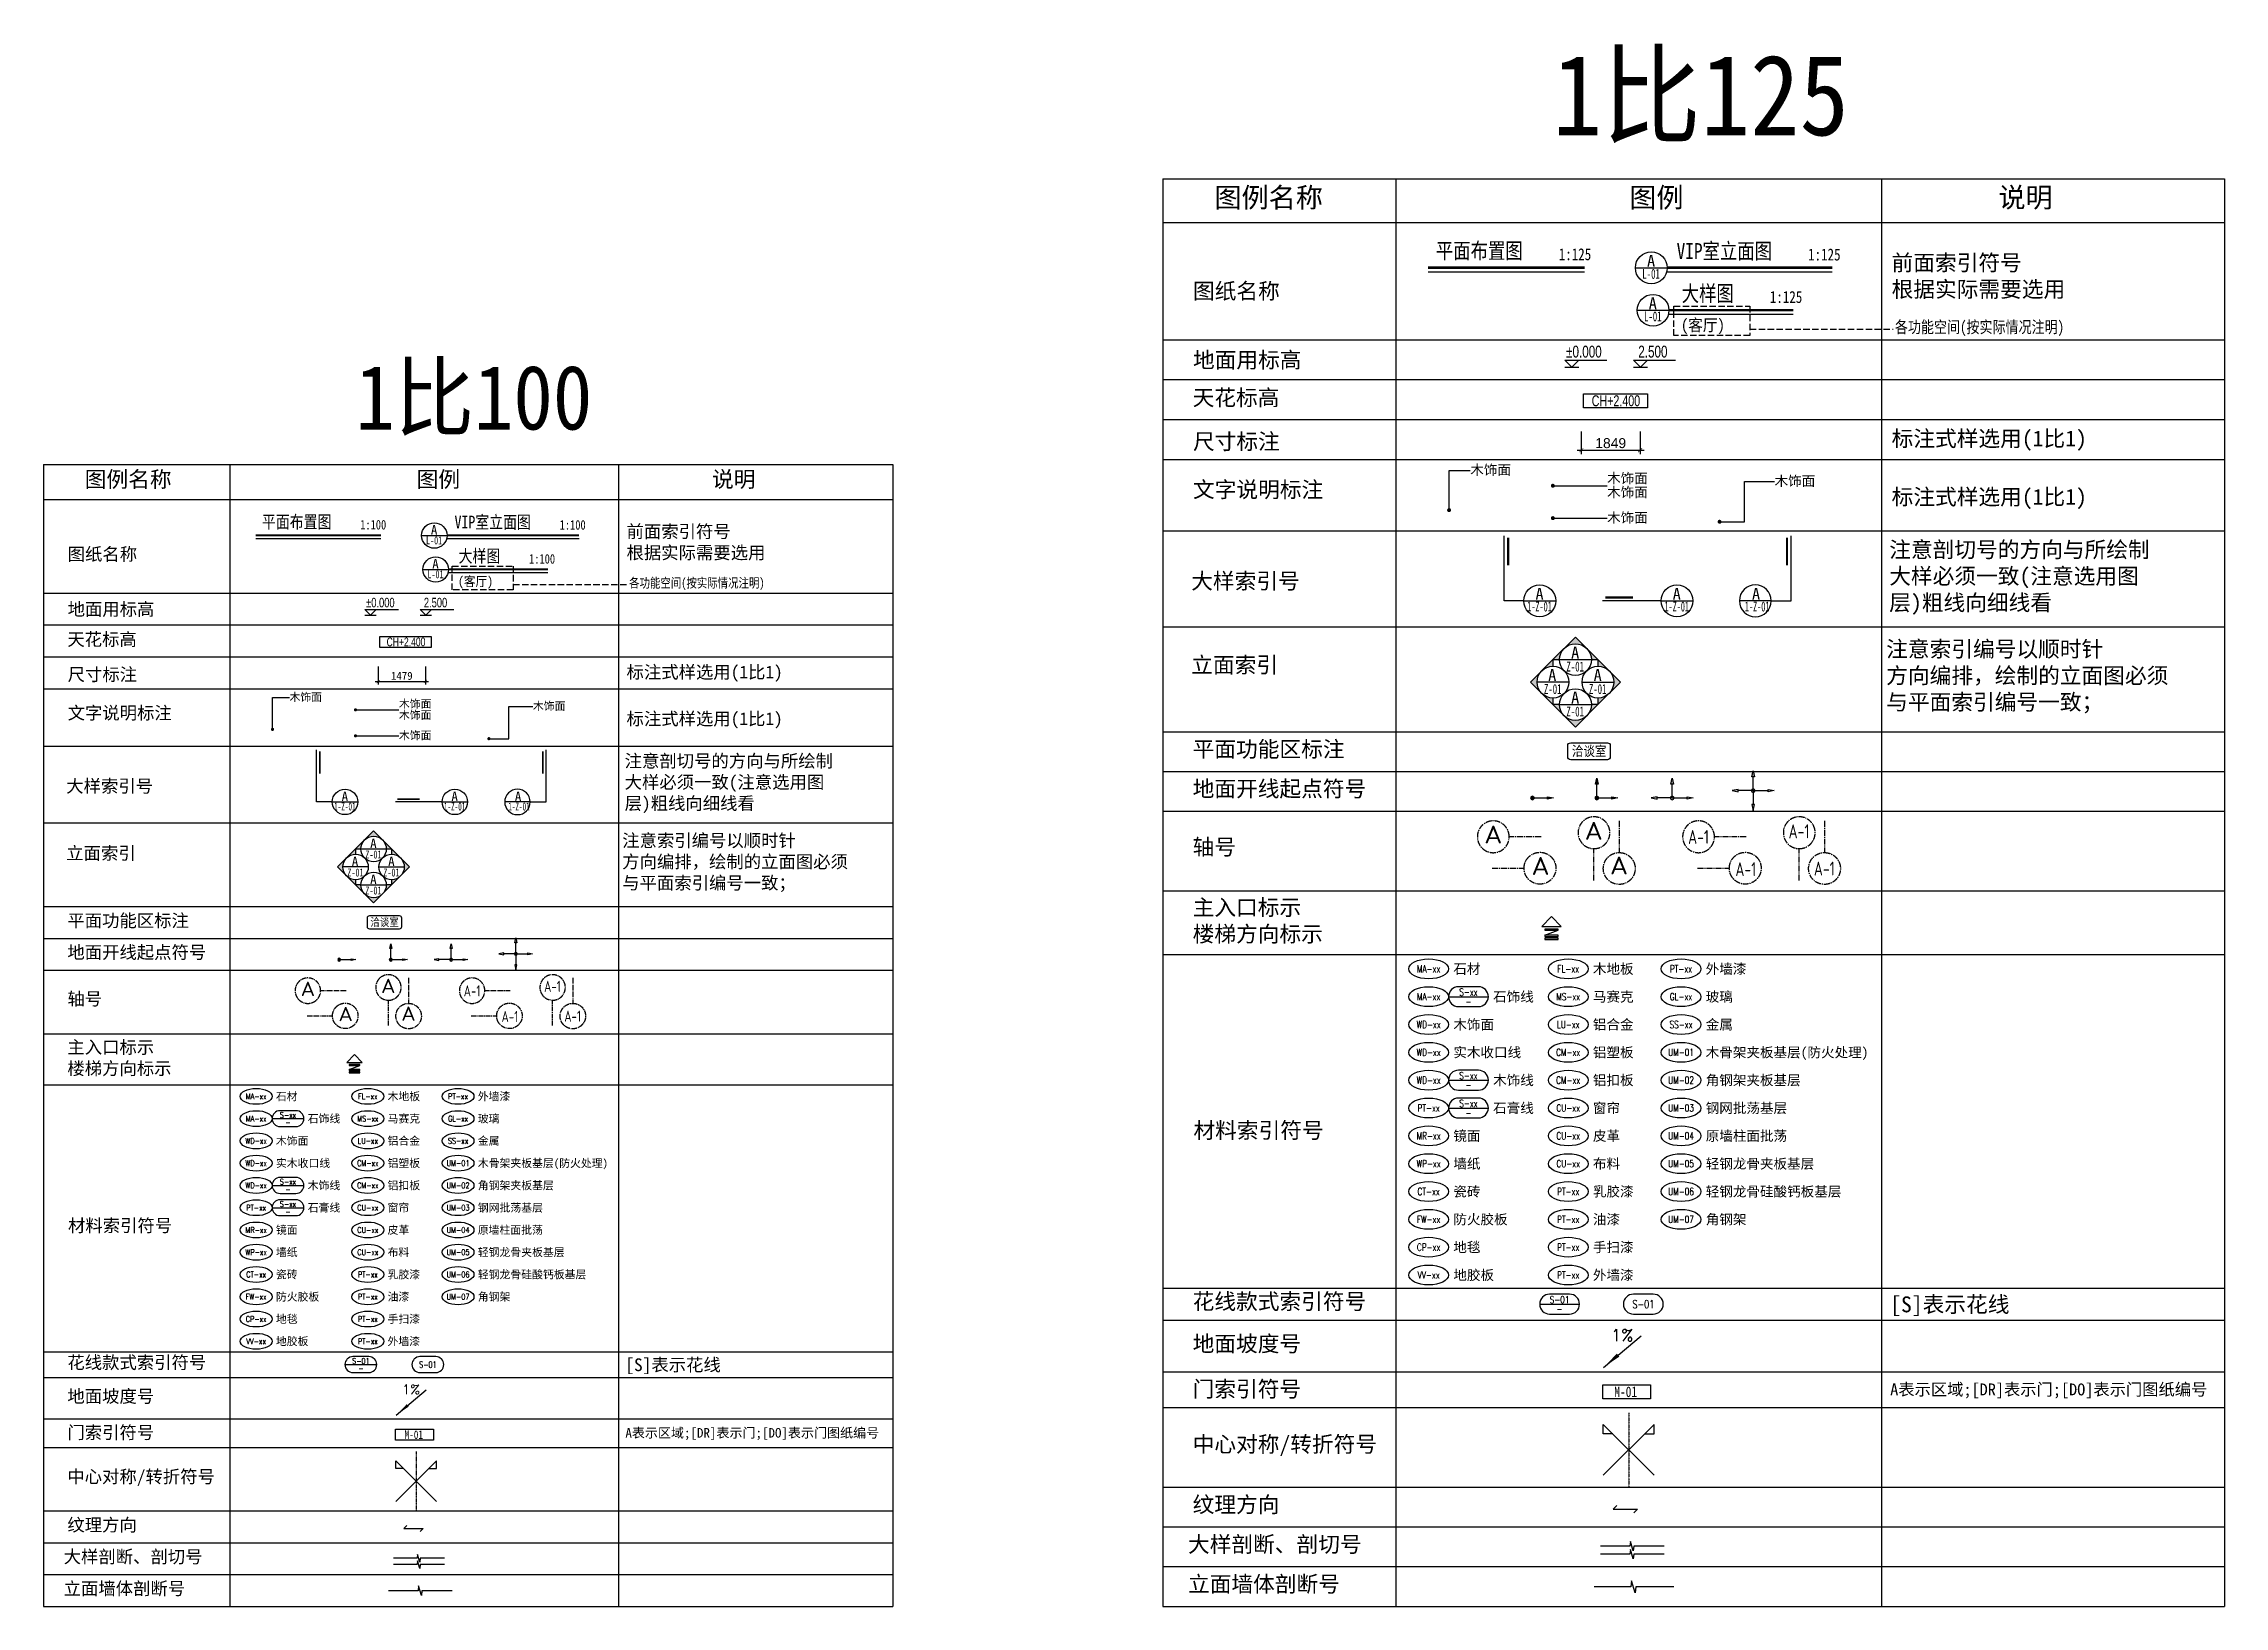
# Model space of a CAD drawing. Header units: millimetres. Extents: x -235126 to 312941, y -228449 to 114042.
# Drawn here: x -77685 to -9151, y 35428 to 84562 of the extents above; entities that cross this region are included whole.
import ezdxf
from ezdxf.enums import TextEntityAlignment as Align

# ---------------------------------------------------------------- set-up
doc = ezdxf.new("R2010")
doc.units = ezdxf.units.MM
doc.header["$LTSCALE"] = 800
for name, pattern in [('CENTER2', [1.125, 0.75, -0.125, 0.125, -0.125]), ('DASH', [0.35, 0.25, -0.1]), ('PHANTOM2', [1.25, 0.625, -0.125, 0.125, -0.125, 0.125, -0.125])]:
    doc.linetypes.add(name, pattern=pattern)
doc.layers.get('DEFPOINTS').update_dxf_attribs({"color": 250})
for name, color, linetype in [('AXIS', 3, 'Continuous'), ('E立-ELEV6_LSCAPE', 8, 'Continuous'), ('FC-TEXT-地坪标注', 7, 'Continuous'), ('FC-地坪铺贴', 8, 'Continuous'), ('RC-天花标高', 7, 'Continuous')]:
    doc.layers.add(name, color=color, linetype=linetype)
doc.styles.add('DRAWING_NAME', font='simhei.ttf', dxfattribs={"width": 0.8})
doc.styles.add('HAN', font='romans', dxfattribs={"bigfont": 'hzdx.shx'})
doc.styles.add('HZDX', font='isocp3.shx', dxfattribs={"width": 0.8, "bigfont": 'hzdx.shx'})
doc.styles.add('ISO', font='ISOCP.shx', dxfattribs={"width": 0.75})
doc.styles.add('LINEDRAW', font='txt.shx', dxfattribs={"width": 0.7, "bigfont": '1.shx'})
doc.styles.get("Standard").update_dxf_attribs({"font": 'arial.ttf'})
doc.styles.add('TXT', font='txt.shx')
doc.styles.add('宋-ZY', font='')
doc.styles.add('繁线体', font='simhei.ttf')
doc.styles.add('黑体', font='simhei.ttf', dxfattribs={"width": 0.8})
doc.styles.get('宋-ZY').set_extended_font_data('SimSun')
doc.dimstyles.new('1比100', dxfattribs={"dimscale": 100, "dimtxt": 2.5, "dimasz": 1, "dimexe": 1, "dimexo": 1.5, "dimgap": 0.5, "dimtad": 1, "dimdec": 0, "dimzin": 0, "dimdsep": 46, "dimtxsty": '宋-ZY', "dimblk": 'ARCHTICK', "dimcen": 0.09, "dimdle": 1, "dimclrd": 8, "dimclre": 8, "dimclrt": 2, "dimadec": 0, "dimazin": 0, "dimtfac": 1, "dimtdec": 0, "dimtix": 1, "dimtmove": 2, "dimatfit": 3, "dimldrblk": 'DOT', "dimfxl": 1, "dimtolj": 1, "dimtzin": 0, "dimlwd": -1, "dimlwe": -1, "dimarcsym": 0})
doc.dimstyles.new('1比125', dxfattribs={"dimscale": 125, "dimtxt": 2.5, "dimasz": 1, "dimexe": 1, "dimexo": 1.5, "dimgap": 0.5, "dimtad": 1, "dimdec": 0, "dimzin": 0, "dimdsep": 46, "dimtxsty": 'Standard', "dimblk": 'ARCHTICK', "dimcen": 0.09, "dimdle": 1, "dimclrd": 8, "dimclre": 8, "dimclrt": 2, "dimadec": 0, "dimazin": 0, "dimtfac": 1, "dimtdec": 0, "dimtix": 1, "dimtmove": 2, "dimatfit": 3, "dimldrblk": 'DOT', "dimfxl": 1, "dimtolj": 1, "dimtzin": 0, "dimlwd": -1, "dimlwe": -1, "dimarcsym": 0})

msp = doc.modelspace()

# ---------------------------------------------------------------- texts
at = {"color": 7, "style": 'DRAWING_NAME', "width": 0.9}
for height, p in [(375, (-26229.7, 75524.2)), (300, (-64662.5, 67505))]:
    msp.add_text('(客厅)', height=height, dxfattribs=at).set_placement(p)
at = {"style": '宋-ZY', "width": 0.85}
for height, p in [(312.5, (-29114.7, 62320.1)), (250, (-66970.6, 56941.7))]:
    msp.add_text('洽谈室', height=height, dxfattribs=at).set_placement(p, align=Align.MIDDLE_CENTER)
at = {"attachment_point": 4}
for s, insert, char_height, style in [('图例名称', (-40891.8, 79688.9), 625, '繁线体'), ('图例', (-27853.1, 79688.9), 625, '繁线体'), ('说明', (-16251.7, 79688.9), 625, '繁线体'), ('前面索引符号\\P根据实际需要选用', (-19609.2, 77228), 500, '繁线体'), ('图纸名称', (-41564.3, 76754.2), 500, '繁线体'), ('地面用标高', (-41564.3, 74589.7), 500, '繁线体'), ('天花标高', (-41575.3, 73406.2), 500, '繁线体'), ('尺寸标注', (-41564.3, 72024.9), 500, '繁线体'), ('标注式样选用(1比1)', (-19609.2, 72079.7), 500, '繁线体'), ('木饰面', (-32850, 71145.3), 312.5, '宋-ZY'), ('图例名称', (-76392.2, 70836.8), 500, '繁线体'), ('图例', (-65961.3, 70836.8), 500, '繁线体'), ('说明', (-56680.2, 70836.8), 500, '繁线体'), ('文字说明标注', (-41564.3, 70512.5), 500, '繁线体'), ('木饰面', (-23287.7, 70795), 312.5, '宋-ZY'), ('标注式样选用(1比1)', (-19609.2, 70245.7), 500, '繁线体'), ('前面索引符号\\P根据实际需要选用', (-59366.1, 68868.1), 400, '繁线体'), ('{\\H1x;木饰面}', (-28549.9, 69642.9), 312.5, '宋-ZY'), ('图纸名称', (-76930.2, 68489), 400, '繁线体'), ('注意剖切号的方向与所绘制\\P大样必须一致(注意选用图\\P层)粗线向细线看', (-19683.6, 67754.6), 500, '繁线体'), ('大样索引号', (-41619.6, 67640.5), 500, '繁线体'), ('地面用标高', (-76930.2, 66757.5), 400, '繁线体'), ('天花标高', (-76939, 65810.7), 400, '繁线体'), ('注意索引编号以顺时针\\P方向编排，绘制的立面图必须\\P与平面索引编号一致；', (-19779, 64640.1), 500, '繁线体'), ('立面索引', (-41619.6, 65003.2), 500, '繁线体'), ('尺寸标注', (-76930.2, 64705.6), 400, '繁线体'), ('标注式样选用(1比1)', (-59366.1, 64749.5), 400, '繁线体'), ('文字说明标注', (-76930.2, 63495.7), 400, '繁线体'), ('木饰面', (-69958.8, 64001.9), 250, '宋-ZY'), ('木饰面', (-62308.9, 63721.7), 250, '宋-ZY'), ('标注式样选用(1比1)', (-59366.1, 63282.3), 400, '繁线体'), ('{\\H1x;木饰面}', (-66518.7, 62800), 250, '宋-ZY'), ('平面功能区标注', (-41575.3, 62353.1), 500, '繁线体'), ('注意剖切号的方向与所绘制\\P大样必须一致(注意选用图\\P层)粗线向细线看', (-59425.7, 61289.3), 400, '繁线体'), ('大样索引号', (-76974.4, 61198.1), 400, '繁线体'), ('地面开线起点符号', (-41575.3, 61105.4), 500, '繁线体'), ('注意索引编号以顺时针\\P方向编排，绘制的立面图必须\\P与平面索引编号一致；', (-59502, 58797.8), 400, '繁线体'), ('轴号', (-41575.3, 59278.8), 500, '繁线体'), ('立面索引', (-76974.4, 59088.2), 400, '繁线体'), ('主入口标示\\P楼梯方向标示', (-41575.3, 56959.3), 500, '繁线体'), ('平面功能区标注', (-76939, 56968.1), 400, '繁线体'), ('地面开线起点符号', (-76939, 55970), 400, '繁线体'), ('轴号', (-76939, 54508.7), 400, '繁线体'), ('主入口标示\\P楼梯方向标示', (-76939, 52653.1), 400, '繁线体'), ('材料索引符号', (-41550.1, 50370.3), 500, '繁线体'), ('材料索引符号', (-76918.8, 47381.9), 400, '繁线体'), ('花线款式索引符号', (-41575.3, 44988.9), 500, '繁线体'), ('[S]表示花线', (-19654, 44866.1), 500, '繁线体'), ('地面坡度号', (-41575.3, 43660.6), 500, '繁线体'), ('花线款式索引符号', (-76939, 43076.8), 400, '繁线体'), ('[S]表示花线', (-59402, 42978.5), 400, '繁线体'), ('门索引符号', (-41575.3, 42236.9), 500, '繁线体'), ('A表示区域;[DR]表示门;[DO]表示门图纸编号', (-19654, 42201.2), 375, '繁线体'), ('地面坡度号', (-76939, 42014.2), 400, '繁线体'), ('门索引符号', (-76939, 40875.2), 400, '繁线体'), ('A表示区域;[DR]表示门;[DO]表示门图纸编号', (-59402, 40846.6), 300, '繁线体'), ('中心对称/转折符号', (-41575.3, 40468.3), 500, '繁线体'), ('中心对称/转折符号', (-76939, 39460.3), 400, '繁线体'), ('纹理方向', (-41575.3, 38603.1), 500, '繁线体'), ('纹理方向', (-76939, 37968.1), 400, '繁线体'), ('大样剖断、剖切号', (-41720.7, 37353.1), 500, '繁线体'), ('大样剖断、剖切号', (-77055.4, 36968.1), 400, '繁线体'), ('立面墙体剖断号', (-41720.7, 36103.1), 500, '繁线体'), ('立面墙体剖断号', (-77055.4, 35968.1), 400, '繁线体')]:
    msp.add_mtext(s, dxfattribs=dict(at, insert=insert, char_height=char_height, style=style))
at = {"color": 7, "attachment_point": 4, "style": 'DRAWING_NAME'}
for insert, char_height in [((-19505.5, 75602.7), 375), ((-59283.2, 67567.8), 300)]:
    msp.add_mtext('各功能空间(按实际情况注明)', dxfattribs=dict(at, insert=insert, char_height=char_height))
at = {"attachment_point": 4, "line_spacing_factor": 0.84, "style": '宋-ZY'}
for insert, char_height in [((-28549.9, 70661.3), 312.5), ((-66518.7, 63614.7), 250)]:
    msp.add_mtext('木饰面\\P木饰面', dxfattribs=dict(at, insert=insert, char_height=char_height))
at = {"layer": 'DEFPOINTS', "color": 40, "style": 'DRAWING_NAME', "width": 0.9}
for s, height, p in [('1比125', 2531.25, (-30260.1, 81678.8)), ('1比100', 2025, (-67886.9, 72428.7))]:
    msp.add_text(s, height=height, dxfattribs=at).set_placement(p)

# ---------------------------------------------------------------- blocks, each defined once
blk = doc.blocks.new('MH3.5')
at = {"color": 2}
blk.add_lwpolyline([(12, -1.75), (0, -1.75), (0, 1.75), (12, 1.75)], close=True, dxfattribs=at)
at = {"color": 4, "ltscale": 2, "style": 'HZDX', "width": 0.8}
blk.add_attdef('CH+2.400', text='', height=2.64, dxfattribs=at).set_placement((5.78, 0.01), align=Align.MIDDLE_CENTER)
blk = doc.blocks.new('CH+-')
at = {"color": 2}
blk.add_lwpolyline([(16.13, -1.75), (0, -1.75), (0, 1.75), (16.13, 1.75)], close=True, dxfattribs=at)
at = {"color": 4, "ltscale": 2, "width": 0.7}
blk.add_attdef('CH+2.400', text='', height=3.5, dxfattribs=at).set_placement((8.17, 0.01), align=Align.MIDDLE_CENTER)
blk = doc.blocks.new('_ArchTick')
at = {"color": 0, "linetype": 'ByBlock', "const_width": 0.15}
blk.add_lwpolyline([(-0.5, -0.5), (0.5, 0.5)], dxfattribs=at)
blk = doc.blocks.new('_Dot')
at = {"color": 0, "linetype": 'ByBlock', "lineweight": -2}
blk.add_line((-0.5, 0), (-1, 0), dxfattribs=at)
at = {"color": 0, "linetype": 'ByBlock', "const_width": 0.5}
blk.add_lwpolyline([(-0.25, 0, 1), (0.25, 0, 1)], format="xyb", close=True, dxfattribs=at)
blk = doc.blocks.new('*D44')
at = {"color": 8, "transparency": 16777216}
for p, q in [((-67268, 64508), (-65589, 64508)), ((-67168, 64978), (-67168, 64408)), ((-65689, 64978), (-65689, 64408))]:
    blk.add_line(p, q, dxfattribs=at)
at = {"layer": 'DEFPOINTS', "color": 0, "transparency": 16777216}
for p in [(-67168, 65128), (-65689, 65128), (-65689, 64508)]:
    blk.add_point(p, dxfattribs=at)
at = {"color": 8, "transparency": 16777216, "xscale": 100, "yscale": 100, "zscale": 100, "rotation": 180}
blk.add_blockref('_ArchTick', (-67168, 64508), dxfattribs=at)
at = {"color": 8, "transparency": 16777216, "xscale": 100, "yscale": 100, "zscale": 100}
blk.add_blockref('_ArchTick', (-65689, 64508), dxfattribs=at)
at = {"color": 2, "transparency": 16777216, "insert": (-66428, 64683), "char_height": 250, "attachment_point": 5, "style": '宋-ZY'}
blk.add_mtext('\\A1;1479', dxfattribs=at)
blk = doc.blocks.new('MARK-IN')
for p, q in [((-120, -123), (0, 0)), ((0, 0), (120, -123)), ((-120, -123), (120, -123)), ((-83, -235), (83, -171))]:
    blk.add_line(p, q)
for points in [[(83, -171), (83, -156), (-83, -156), (-83, -171)], [(83, -250), (83, -235), (-83, -235), (-83, -250)], [(83, -289), (83, -273), (-83, -273), (-83, -289)]]:
    blk.add_lwpolyline(points, close=True)
blk = doc.blocks.new('A$C4FBA2034')
at = {"color": 4, "style": '黑体', "width": 0.8}
blk.add_attdef('平面布置图', text='', height=4, dxfattribs=at).set_placement((23.6, 1.17), align=Align.RIGHT)
blk.add_attdef('1:1', (32.66, 0.79), '', height=3, dxfattribs=at)
blk = doc.blocks.new('CCPP')
h = blk.add_hatch(color=2)
h.paths.add_polyline_path([(-0.31, -3.5), (0.31, -3.5), (0, -5)])
edge = h.paths.add_edge_path()
edge.add_ellipse((0, 0), major_axis=(0.31, 0.31), ratio=1, start_angle=45, end_angle=225, ccw=False)
edge.add_ellipse((0, 0), major_axis=(0.31, 0.31), ratio=1, start_angle=225, end_angle=405, ccw=False)
h.paths.add_polyline_path([(-5.29, 0), (-3.79, 0.31), (-3.79, -0.31)])
at = {"color": 2}
for p, q in [((-5.29, 0), (-3.79, 0.31)), ((-3.79, -0.31), (-5.29, 0)), ((-3.79, 0.31), (-3.79, -0.31)), ((0, 0), (-3.79, 0)), ((0, 0), (0, -3.5)), ((-0.31, -3.5), (0.31, -3.5)), ((0, -5), (-0.31, -3.5)), ((0.31, -3.5), (0, -5))]:
    blk.add_line(p, q, dxfattribs=at)
at = {"color": 2, "extrusion": (0, 0, -1)}
blk.add_ellipse((0, 0), major_axis=(-0.31, 0.31), ratio=1, start_param=4.712389, end_param=10.995574, dxfattribs=at)
blk = doc.blocks.new('KKXXFF1')
h = blk.add_hatch(color=2)
h.paths.add_polyline_path([(5.29, 0), (3.79, 0.31), (3.79, -0.31)])
edge = h.paths.add_edge_path()
edge.add_ellipse((0, 0), major_axis=(0.31, -0.31), ratio=1, start_angle=45, end_angle=90)
edge.add_ellipse((0, 0), major_axis=(0.31, -0.31), ratio=1, start_angle=-270, end_angle=45)
at = {"color": 2}
for p, q in [((0, 0), (3.79, 0)), ((3.79, 0.31), (5.29, 0)), ((3.79, -0.31), (3.79, 0.31)), ((5.29, 0), (3.79, -0.31))]:
    blk.add_line(p, q, dxfattribs=at)
at = {"color": 2, "extrusion": (0, 0, -1)}
blk.add_ellipse((0, 0), major_axis=(0.31, -0.31), ratio=1, start_param=4.712389, end_param=10.995574, dxfattribs=at)
blk = doc.blocks.new('KKXXFF3')
h = blk.add_hatch(color=2)
edge = h.paths.add_edge_path()
edge.add_ellipse((0, 0), major_axis=(0.31, -0.31), ratio=1, start_angle=0, end_angle=360, ccw=False)
h.paths.add_polyline_path([(0.31, 3.5), (-0.31, 3.5), (0, 5)])
h.paths.add_polyline_path([(5.29, 0), (3.79, -0.31), (3.79, 0.31)])
h.paths.add_polyline_path([(-5.29, 0), (-3.79, -0.31), (-3.79, 0.31)])
at = {"color": 2}
for p, q in [((-3.79, 0.31), (-5.29, 0)), ((-3.79, -0.31), (-3.79, 0.31)), ((0, 0), (-3.79, 0)), ((-0.31, 3.5), (0, 5)), ((0.31, 3.5), (-0.31, 3.5)), ((0, 5), (0.31, 3.5)), ((0, 0), (0, 3.5)), ((0, 0), (3.79, 0)), ((3.79, 0.31), (5.29, 0)), ((3.79, -0.31), (3.79, 0.31)), ((-5.29, 0), (-3.79, -0.31)), ((5.29, 0), (3.79, -0.31))]:
    blk.add_line(p, q, dxfattribs=at)
at = {"color": 2, "extrusion": (0, 0, -1)}
blk.add_ellipse((0, 0), major_axis=(0.31, -0.31), ratio=1, start_param=4.712389, end_param=10.995574, dxfattribs=at)
blk = doc.blocks.new('KKXXFF4')
h = blk.add_hatch(color=2)
edge = h.paths.add_edge_path()
edge.add_ellipse((0, 0), major_axis=(0.31, -0.31), ratio=1, start_angle=0, end_angle=360, ccw=False)
h.paths.add_polyline_path([(5.29, 0), (3.79, -0.31), (3.79, 0.31)])
h.paths.add_polyline_path([(0, 5), (0.31, 3.5), (-0.31, 3.5)])
h.paths.add_polyline_path([(0.31, -3.5), (-0.31, -3.5), (0, -5)])
h.paths.add_polyline_path([(-5.29, 0), (-3.79, -0.31), (-3.79, 0.31)])
at = {"color": 2}
for p, q in [((-3.79, 0.31), (-5.29, 0)), ((-3.79, -0.31), (-3.79, 0.31)), ((0, 0), (-3.79, 0)), ((-0.31, 3.5), (0, 5)), ((0.31, 3.5), (-0.31, 3.5)), ((0, 5), (0.31, 3.5)), ((0, 0), (0, 3.5)), ((0, 0), (3.79, 0)), ((3.79, 0.31), (5.29, 0)), ((3.79, -0.31), (3.79, 0.31)), ((-5.29, 0), (-3.79, -0.31)), ((-0.31, -3.5), (0, -5)), ((0.31, -3.5), (-0.31, -3.5)), ((0, 0), (0, -3.5)), ((0, -5), (0.31, -3.5)), ((5.29, 0), (3.79, -0.31))]:
    blk.add_line(p, q, dxfattribs=at)
at = {"color": 2, "extrusion": (0, 0, -1)}
blk.add_ellipse((0, 0), major_axis=(0.31, -0.31), ratio=1, start_param=4.712389, end_param=10.995574, dxfattribs=at)
blk = doc.blocks.new('A$C64543D7B')
at = {"color": 2}
blk.add_line((0.06, 4), (8.06, 4), dxfattribs=at)
blk.add_circle((4.06, 4), 4, dxfattribs=at)
at = {"color": 6, "style": '黑体'}
blk.add_attdef('方向', text='', height=2.74, dxfattribs=at).set_placement((4, 5.77), align=Align.MIDDLE_CENTER)
at = {"color": 6, "style": 'HZDX', "width": 0.5}
blk.add_attdef('图号', text='', height=2.47, dxfattribs=at).set_placement((4, 2.26), align=Align.MIDDLE_CENTER)
blk = doc.blocks.new('SS111')
h = blk.add_hatch(color=2)
h.paths.add_polyline_path([(-2.83, 6.83), (-5.66, 4), (-4, 4, -0.198912)])
h.paths.add_polyline_path([(0, 9.66), (-2.83, 6.83, -0.414214), (2.83, 6.83)])
h.paths.add_polyline_path([(2.83, 6.83, -0.198912), (4, 4), (5.66, 4)])
at = {"color": 2}
blk.add_line((-4, 4), (4, 4), dxfattribs=at)
blk.add_lwpolyline([(4, 4), (5.66, 4), (0, 9.66), (-5.66, 4), (-4, 4)], dxfattribs=at)
blk.add_circle((0, 4), 4, dxfattribs=at)
at = {"color": 7, "style": '黑体'}
blk.add_attdef('方向', text='', height=3, dxfattribs=at).set_placement((-0.06, 5.77), align=Align.MIDDLE_CENTER)
at = {"color": 2, "style": 'HZDX', "width": 0.6}
blk.add_attdef('图号', text='', height=3, dxfattribs=at).set_placement((-0.06, 2.26), align=Align.MIDDLE_CENTER)
blk = doc.blocks.new('SS222')
h = blk.add_hatch(color=2)
h.paths.add_polyline_path([(6.83, 2.83), (4, 5.66), (4, 4, -0.198912)])
h.paths.add_polyline_path([(9.66, 0), (6.83, 2.83, -0.414214), (6.83, -2.83)])
h.paths.add_polyline_path([(6.83, -2.83, -0.198912), (4, -4), (4, -5.66)])
at = {"color": 2}
blk.add_line((0, 0), (8, 0), dxfattribs=at)
blk.add_lwpolyline([(4, -4), (4, -5.66), (9.66, 0), (4, 5.66), (4, 4)], dxfattribs=at)
blk.add_circle((4, 0), 4, dxfattribs=at)
at = {"color": 7, "style": '黑体'}
blk.add_attdef('方向', text='', height=3, dxfattribs=at).set_placement((3.94, 1.77), align=Align.MIDDLE_CENTER)
at = {"color": 2, "style": 'HZDX', "width": 0.6}
blk.add_attdef('图号', text='', height=3, dxfattribs=at).set_placement((3.94, -1.74), align=Align.MIDDLE_CENTER)
blk = doc.blocks.new('SS333')
h = blk.add_hatch(color=2)
h.paths.add_polyline_path([(2.89, -4.6), (5.72, -1.77), (4.06, -1.77, -0.198912)])
h.paths.add_polyline_path([(0.06, -7.42), (2.89, -4.6, -0.414214), (-2.77, -4.6)])
h.paths.add_polyline_path([(-2.77, -4.6, -0.198912), (-3.94, -1.77), (-5.6, -1.77)])
at = {"color": 2}
blk.add_line((-3.94, -1.77), (4.06, -1.77), dxfattribs=at)
blk.add_lwpolyline([(-3.94, -1.77), (-5.59, -1.77), (0.06, -7.42), (5.72, -1.77), (4.06, -1.77)], dxfattribs=at)
blk.add_circle((0.06, -1.77), 4, dxfattribs=at)
at = {"color": 7, "style": '黑体'}
blk.add_attdef('方向', text='', height=3, dxfattribs=at).set_placement((0, 0), align=Align.MIDDLE_CENTER)
at = {"color": 2, "style": 'HZDX', "width": 0.6}
blk.add_attdef('图号', text='', height=3, dxfattribs=at).set_placement((0, -3.51), align=Align.MIDDLE_CENTER)
blk = doc.blocks.new('SS444')
h = blk.add_hatch(color=2)
h.paths.add_polyline_path([(-6.83, 2.83), (-4, 5.66), (-4, 4, 0.198912)])
h.paths.add_polyline_path([(-9.66, 0), (-6.83, 2.83, 0.414214), (-6.83, -2.83)])
h.paths.add_polyline_path([(-6.83, -2.83, 0.198912), (-4, -4), (-4, -5.66)])
at = {"color": 2}
blk.add_line((0, 0), (-8, 0), dxfattribs=at)
blk.add_lwpolyline([(-4, -4), (-4, -5.66), (-9.66, 0), (-4, 5.66), (-4, 4)], dxfattribs=at)
blk.add_circle((-4, 0), 4, dxfattribs=at)
at = {"color": 7, "style": '黑体'}
blk.add_attdef('方向', text='', height=3, rotation=0, dxfattribs=at).set_placement((-3.16, 1.77), align=Align.MIDDLE_CENTER)
at = {"color": 2, "style": 'HZDX', "width": 0.6}
blk.add_attdef('图号', text='', height=3, rotation=0, dxfattribs=at).set_placement((-3.46, -1.74), align=Align.MIDDLE_CENTER)
blk = doc.blocks.new('A$C60323B29')
at = {"color": 2}
blk.add_line((0, 0), (3.52, 0), dxfattribs=at)
blk.add_lwpolyline([(3.52, 1.76), (1.76, 0), (0, 1.76), (10.56, 1.76)], dxfattribs=at)
at = {"color": 7, "ltscale": 2, "style": 'HZDX', "width": 0.8}
blk.add_attdef('%%P0.000', text='', height=2.64, dxfattribs=at).set_placement((4.84, 3.42), align=Align.MIDDLE_CENTER)
blk = doc.blocks.new('A$C48007FC5')
at = {"color": 2}
blk.add_line((0, 0), (9.47, 7.93), dxfattribs=at)
blk.add_solid([(0, 0), (3.37, 3.45), (3.99, 2.71)], dxfattribs=at)
at = {"color": 7, "style": 'HAN'}
blk.add_text('1%', height=3, rotation=359.7652, dxfattribs=at).set_placement((1.87, 6.61))
blk = doc.blocks.new('MARK-S-2')
at = {"color": 0}
blk.add_lwpolyline([(7.5, 2.5), (2.5, 2.5, 1), (2.5, -2.5), (7.5, -2.5, 1)], format="xyb", close=True, dxfattribs=at)
at = {"color": 7, "style": 'LINEDRAW', "width": 0.75}
blk.add_attdef('S-01', text='', height=2, dxfattribs=at).set_placement((5, 0), align=Align.MIDDLE_CENTER)
blk = doc.blocks.new('MARK-S-1')
blk.add_line((0, 0), (10, 0))
at = {"color": 0}
blk.add_lwpolyline([(7.5, 2.5), (2.5, 2.5, 1), (2.5, -2.5), (7.5, -2.5, 1)], format="xyb", close=True, dxfattribs=at)
at = {"color": 7, "style": 'LINEDRAW', "width": 0.75}
for tag, p in [('S-01', (5, 1.15)), ('-', (5, -1.23))]:
    blk.add_attdef(tag, text='', height=1.8, dxfattribs=at).set_placement(p, align=Align.MIDDLE_CENTER)
blk = doc.blocks.new('MARK-ME-M1')
blk.add_ellipse((5, 0), major_axis=(5, 0), ratio=0.5)
at = {"color": 7, "style": '宋-ZY'}
blk.add_attdef('MA-XX', text='', height=1.88, dxfattribs=at).set_placement((5, 0), align=Align.MIDDLE_CENTER)
blk.add_attdef('材料', text='', height=2.5, dxfattribs=at).set_placement((11.2, 0), align=Align.MIDDLE_LEFT)
blk = doc.blocks.new('MARK-ME-M2')
blk.add_line((10, 0), (20, 0))
blk.add_lwpolyline([(17.5, 2.5), (12.5, 2.5, 1), (12.5, -2.5), (17.5, -2.5, 1)], format="xyb", close=True)
blk.add_ellipse((5, 0), major_axis=(5, 0), ratio=0.5)
at = {"color": 2, "style": 'TXT', "width": 0.75}
for tag, p in [('MA-XX', (5, 0)), ('S-01', (15, 1.15)), ('-', (15, -1.23))]:
    blk.add_attdef(tag, text='', height=1.8, dxfattribs=at).set_placement(p, align=Align.MIDDLE_CENTER)
at = {"color": 7, "style": '宋-ZY'}
blk.add_attdef('材料', text='', height=2.5, dxfattribs=at).set_placement((21.2, 0), align=Align.MIDDLE_LEFT)
blk = doc.blocks.new('ZHTHA1')
at = {"color": 8, "linetype": 'CENTER2', "ltscale": 0.0025}
blk.add_line((0, 0), (-8, 0), dxfattribs=at)
blk.add_ellipse((-12, 0), major_axis=(2.83, 2.83), ratio=1, start_param=5.497787, end_param=11.780972, dxfattribs=at)
at = {"color": 7, "style": 'ISO', "width": 1.25}
blk.add_attdef('A', text='', height=4.5, dxfattribs=at).set_placement((-12, -3.03), align=Align.BOTTOM_CENTER)
blk = doc.blocks.new('*D45')
at = {"color": 8, "transparency": 16777216}
for p, q in [((-29361, 72366), (-29361, 71652)), ((-27513, 72366), (-27513, 71652)), ((-29486, 71777), (-27388, 71777))]:
    blk.add_line(p, q, dxfattribs=at)
at = {"layer": 'DEFPOINTS', "color": 0, "transparency": 16777216}
for p in [(-29361, 72554), (-27513, 72554), (-27513, 71777)]:
    blk.add_point(p, dxfattribs=at)
at = {"color": 8, "transparency": 16777216, "xscale": 125, "yscale": 125, "zscale": 125, "rotation": 180}
blk.add_blockref('_ArchTick', (-29361, 71777), dxfattribs=at)
at = {"color": 8, "transparency": 16777216, "xscale": 125, "yscale": 125, "zscale": 125}
blk.add_blockref('_ArchTick', (-27513, 71777), dxfattribs=at)
at = {"color": 2, "transparency": 16777216, "insert": (-28437, 71999), "char_height": 312.5, "attachment_point": 5}
blk.add_mtext('\\A1;1849', dxfattribs=at)

# ---------------------------------------------------------------- dimensions: what is measured, and where the dimension line sits
for p1, p2, distance, dimstyle, picture, middle in [((-29361.4, 72553.5), (-27512.7, 72553.5), -776.2, '1比125', '*D45', (-28437.1, 71999.4)), ((-67167.9, 65128.5), (-65689, 65128.5), -620.9, '1比100', '*D44', (-66428.4, 64682.6))]:
    dim = msp.add_aligned_dim(p1=p1, p2=p2, distance=distance, dimstyle=dimstyle)
    dim.commit()
    dim.dimension.update_dxf_attribs({"geometry": picture, "text_midpoint": middle})

# ---------------------------------------------------------------- linework, layer by layer
for p, q in [((-42507.8, 80307.8), (-42507.8, 35428.4)), ((-42507.8, 80307.8), (-9151.4, 80307.8)), ((-35192, 80307.8), (-35192, 35428.4)), ((-19922.9, 80307.8), (-19922.9, 35428.4)), ((-9151.4, 80307.8), (-9151.4, 35428.4)), ((-42507.8, 78932.8), (-9151.4, 78932.8)), ((-42507.8, 75248.6), (-9151.4, 75248.6)), ((-42507.8, 73998.6), (-9151.4, 73998.6)), ((-42507.8, 72748.6), (-9151.4, 72748.6)), ((-77685.1, 71331.9), (-77685.1, 35428.4)), ((-77685.1, 71331.9), (-50999.9, 71331.9)), ((-71832.4, 71331.9), (-71832.4, 35428.4)), ((-59617.1, 71331.9), (-59617.1, 35428.4)), ((-50999.9, 71331.9), (-50999.9, 35428.4)), ((-42507.8, 71490.7), (-9151.4, 71490.7)), ((-77685.1, 70231.9), (-50999.9, 70231.9)), ((-42507.8, 69240.7), (-9151.4, 69240.7)), ((-42507.8, 69240.7), (-9151.4, 69240.7)), ((-77685.1, 67284.6), (-50999.9, 67284.6)), ((-77685.1, 66284.6), (-50999.9, 66284.6)), ((-42507.8, 66220.5), (-9151.4, 66220.5)), ((-77685.1, 65284.6), (-50999.9, 65284.6)), ((-77685.1, 64278.3), (-50999.9, 64278.3)), ((-77685.1, 62478.3), (-50999.9, 62478.3)), ((-77685.1, 62478.3), (-50999.9, 62478.3)), ((-42507.8, 62928.4), (-9151.4, 62928.4)), ((-42507.8, 61678.4), (-9151.4, 61678.4)), ((-42507.8, 60428.4), (-9151.4, 60428.4)), ((-42507.8, 60428.4), (-9151.4, 60428.4)), ((-77685.1, 60062.1), (-50999.9, 60062.1)), ((-42507.8, 57928.4), (-9151.4, 57928.4)), ((-42507.8, 57928.4), (-9151.4, 57928.4)), ((-77685.1, 57428.4), (-50999.9, 57428.4)), ((-77685.1, 56428.4), (-50999.9, 56428.4)), ((-42507.8, 55928.4), (-9151.4, 55928.4)), ((-42507.8, 55928.4), (-9151.4, 55928.4)), ((-77685.1, 55428.4), (-50999.9, 55428.4)), ((-77685.1, 55428.4), (-50999.9, 55428.4)), ((-77685.1, 53428.4), (-50999.9, 53428.4)), ((-77685.1, 53428.4), (-50999.9, 53428.4)), ((-77685.1, 51828.4), (-50999.9, 51828.4)), ((-77685.1, 51828.4), (-50999.9, 51828.4)), ((-42507.8, 45428.4), (-9151.4, 45428.4)), ((-42507.8, 45428.4), (-9151.4, 45428.4)), ((-42507.8, 45428.4), (-9151.4, 45428.4)), ((-42507.8, 44428.4), (-9151.4, 44428.4)), ((-42507.8, 44428.4), (-9151.4, 44428.4)), ((-42507.8, 44428.4), (-9151.4, 44428.4)), ((-77685.1, 43428.4), (-50999.9, 43428.4)), ((-77685.1, 43428.4), (-50999.9, 43428.4)), ((-77685.1, 43428.4), (-50999.9, 43428.4)), ((-77685.1, 42628.4), (-50999.9, 42628.4)), ((-77685.1, 42628.4), (-50999.9, 42628.4)), ((-77685.1, 42628.4), (-50999.9, 42628.4)), ((-42507.8, 42803.4), (-9151.4, 42803.4)), ((-42507.8, 42803.4), (-9151.4, 42803.4)), ((-42507.8, 42803.4), (-9151.4, 42803.4)), ((-42507.8, 42803.4), (-9151.4, 42803.4)), ((-42507.8, 42803.4), (-9151.4, 42803.4)), ((-42507.8, 42803.4), (-9151.4, 42803.4)), ((-42507.8, 42803.4), (-9151.4, 42803.4)), ((-77685.1, 41328.4), (-50999.9, 41328.4)), ((-77685.1, 41328.4), (-50999.9, 41328.4)), ((-77685.1, 41328.4), (-50999.9, 41328.4)), ((-77685.1, 41328.4), (-50999.9, 41328.4)), ((-77685.1, 41328.4), (-50999.9, 41328.4)), ((-77685.1, 41328.4), (-50999.9, 41328.4)), ((-77685.1, 41328.4), (-50999.9, 41328.4)), ((-42507.8, 41678.4), (-9151.4, 41678.4)), ((-77685.1, 40428.4), (-50999.9, 40428.4)), ((-42507.8, 39178.4), (-9151.4, 39178.4)), ((-42507.8, 39178.4), (-9151.4, 39178.4)), ((-42507.8, 39178.4), (-9151.4, 39178.4)), ((-77685.1, 38428.4), (-50999.9, 38428.4)), ((-77685.1, 38428.4), (-50999.9, 38428.4)), ((-77685.1, 38428.4), (-50999.9, 38428.4)), ((-42507.8, 37928.4), (-9151.4, 37928.4)), ((-77685.1, 37428.4), (-50999.9, 37428.4)), ((-77685.1, 36428.4), (-50999.9, 36428.4)), ((-42507.8, 36678.4), (-9151.4, 36678.4)), ((-77685.1, 35428.4), (-50999.9, 35428.4)), ((-42507.8, 35428.4), (-9151.4, 35428.4))]:
    msp.add_line(p, q)
at = {"color": 7}
for p, q in [((-34170.3, 77390.3), (-29258.2, 77390.3)), ((-26650.3, 77390.3), (-21473.7, 77390.3)), ((-26596.4, 76055.6), (-22699.5, 76055.6)), ((-71015, 68997.9), (-67085.3, 68997.9)), ((-64999, 68997.9), (-60857.7, 68997.9)), ((-64955.9, 67930.1), (-61838.4, 67930.1))]:
    msp.add_line(p, q, dxfattribs=at)
at = {"color": 1, "linetype": 'DASH'}
for p, q in [((-24064.4, 75585.3), (-19561.7, 75585.3)), ((-62930.3, 67553.9), (-59328.1, 67553.9))]:
    msp.add_line(p, q, dxfattribs=at)
at = {"color": 253, "linetype": 'PHANTOM2', "ltscale": 0.01}
for p, q in [((-27870, 41511.7), (-27870, 39183.2)), ((-65974.8, 40295), (-65974.8, 38432.2))]:
    msp.add_line(p, q, dxfattribs=at)
at = {"color": 1}
for points, const_width in [([(-34180.4, 77515.3), (-29258.2, 77515.3)], 80), ([(-26660.4, 77515.3), (-21473.7, 77515.3)], 80), ([(-26606.5, 76180.6), (-22699.5, 76180.6)], 80), ([(-71023.1, 69097.9), (-67085.3, 69097.9)], 64), ([(-65007.1, 69097.9), (-60857.7, 69097.9)], 64), ([(-64964, 68030.1), (-61838.4, 68030.1)], 64)]:
    msp.add_lwpolyline(points, dxfattribs=dict(at, const_width=const_width))
at = {"color": 1, "linetype": 'DASH'}
for points in [[(-26454.1, 76311.5), (-24064.4, 76311.5), (-24064.4, 75380.9), (-26454.1, 75380.9)], [(-64842, 68134.9), (-62930.3, 68134.9), (-62930.3, 67390.4), (-64842, 67390.4)]]:
    msp.add_lwpolyline(points, close=True, dxfattribs=at)
at = {"color": 2}
for points in [[(-31166.3, 67042.8), (-31790.4, 67042.8), (-31790.4, 69087.5)], [(-23393.9, 67042.8), (-22769.9, 67042.8), (-22769.9, 69087.5)], [(-26853.5, 67042.8), (-28690.7, 67042.8)], [(-68611.8, 60719.9), (-69111.1, 60719.9), (-69111.1, 62355.7)], [(-62393.9, 60719.9), (-61894.7, 60719.9), (-61894.7, 62355.7)], [(-65161.5, 60719.9), (-66631.3, 60719.9)], [(-28370, 40852.3), (-28670, 40852.3), (-28670, 41152.3), (-27070, 39552.3)], [(-27370, 40852.3), (-27070, 40852.3), (-27070, 41152.3), (-28670, 39552.3)], [(-66374.8, 39767.5), (-66614.8, 39767.5), (-66614.8, 40007.5), (-65334.8, 38727.5)], [(-65574.8, 39767.5), (-65334.8, 39767.5), (-65334.8, 40007.5), (-66614.8, 38727.5)]]:
    msp.add_lwpolyline(points, dxfattribs=at)
for points, const_width in [([(-31661, 68154.9), (-31661, 69026.1)], 67.5), ([(-22899.2, 68154.9), (-22899.2, 69026.1)], 67.5), ([(-27738.7, 67149.4), (-28609.9, 67149.4)], 67.5), ([(-69007.6, 61609.6), (-69007.6, 62306.6)], 54), ([(-61998.1, 61609.6), (-61998.1, 62306.6)], 54), ([(-65869.7, 60805.2), (-66566.7, 60805.2)], 54)]:
    msp.add_lwpolyline(points, dxfattribs=dict(at, const_width=const_width))
for points in [[(-27201.9, 56820.3, 0, 0, 0), (-25883.8, 56820.3, 150, 0, 0), (-25296.9, 56820.3, 0, 0, 0)], [(-65440.3, 52541.9, 0, 0, 0), (-64385.8, 52541.9, 120, 0, 0), (-63916.3, 52541.9, 0, 0, 0)]]:
    msp.add_lwpolyline(points, format="xyseb")
at = {"color": 7}
for points in [[(-65085.1, 36943), (-65848, 36943), (-65860, 36823), (-65932, 37063), (-65944.1, 36943), (-66685.9, 36943)], [(-26757.8, 37321.6), (-27711.5, 37321.6), (-27726.5, 37171.6), (-27816.5, 37471.6), (-27831.7, 37321.6), (-28758.8, 37321.6)], [(-26757.8, 37071.6), (-27711.5, 37071.6), (-27726.5, 36921.6), (-27816.5, 37221.6), (-27831.7, 37071.6), (-28758.8, 37071.6)], [(-65085.1, 36743), (-65848, 36743), (-65860, 36623), (-65932, 36863), (-65944.1, 36743), (-66685.9, 36743)], [(-64845.2, 35920.9), (-65798.9, 35920.9), (-65813.9, 35770.9), (-65903.9, 36070.9), (-65919.1, 35920.9), (-66846.2, 35920.9)], [(-26458.1, 36044.1), (-27650.1, 36044.1), (-27668.9, 35856.6), (-27781.4, 36231.6), (-27800.4, 36044.1), (-28959.3, 36044.1)]]:
    msp.add_lwpolyline(points, dxfattribs=at)
at = {"layer": 'E立-ELEV6_LSCAPE', "color": 0}
for points in [[(-29694.8, 62579.7), (-28543, 62579.7, -0.4142136), (-28449.3, 62486), (-28449.3, 62137.8, -0.4142136), (-28543, 62044), (-29694.8, 62044, -0.4142136), (-29788.6, 62137.8), (-29788.6, 62486, -0.4142136)], [(-67434.6, 57149.4), (-66513.2, 57149.4, -0.4142136), (-66438.2, 57074.4), (-66438.2, 56795.9, -0.4142136), (-66513.2, 56720.9), (-67434.6, 56720.9, -0.4142136), (-67509.6, 56795.9), (-67509.6, 57074.4, -0.4142136)]]:
    msp.add_lwpolyline(points, format="xyb", close=True, dxfattribs=at)
at = {"layer": 'FC-地坪铺贴', "color": 7}
for points in [[(-28245.4, 38601.4), (-28360.8, 38487.1), (-27597.4, 38487.1), (-27712.8, 38372.8)], [(-66275.1, 37966.8), (-66367.4, 37875.3), (-65756.7, 37875.3), (-65849, 37783.9)]]:
    msp.add_lwpolyline(points, dxfattribs=at)

# ---------------------------------------------------------------- block references
at = {"color": 7}
ref = msp.add_blockref('A$C4FBA2034', (-34153.2, 77653.2), dxfattribs=dict(at, xscale=125, yscale=125, zscale=125))
ref.add_attrib('1:1', '1:125', (-30070.2, 77751.5), dxfattribs={"height": 375, "style": '黑体', "width": 0.8})
ref.add_attrib('平面布置图', '平面布置图', dxfattribs={"height": 500, "style": '黑体', "width": 0.8}).set_placement((-31202.7, 77799.3), align=Align.RIGHT)
ref = msp.add_blockref('A$C4FBA2034', (-26317.2, 77644.8), dxfattribs=dict(at, xscale=125, yscale=125, zscale=125))
ref.add_attrib('1:1', '1:125', (-22234.3, 77743.1), dxfattribs={"height": 375, "style": '黑体', "width": 0.8})
ref.add_attrib('平面布置图', 'VIP室立面图', dxfattribs={"height": 500, "style": '黑体', "width": 0.8}).set_placement((-23366.7, 77790.9), align=Align.RIGHT)
at = {"color": 1}
ref = msp.add_blockref('A$C64543D7B', (-27668.3, 77011.9), dxfattribs=dict(at, xscale=125, yscale=125, zscale=125))
ref.add_attrib('方向', 'A', dxfattribs={"color": 7, "height": 375, "style": '黑体'}).set_placement((-27168, 77732.9), align=Align.MIDDLE_CENTER)
ref.add_attrib('图号', 'L-01', dxfattribs={"color": 7, "height": 312.5, "style": '宋-ZY', "width": 0.65}).set_placement((-27168, 77322.7), align=Align.MIDDLE_CENTER)
at = {"color": 7}
ref = msp.add_blockref('A$C4FBA2034', (-27519.4, 76310.1), dxfattribs=dict(at, xscale=125, yscale=125, zscale=125))
ref.add_attrib('1:1', '1:125', (-23436.4, 76408.4), dxfattribs={"height": 375, "style": '黑体', "width": 0.8})
ref.add_attrib('平面布置图', '大样图', dxfattribs={"height": 500, "style": '黑体', "width": 0.8}).set_placement((-24568.9, 76456.3), align=Align.RIGHT)
at = {"color": 1}
ref = msp.add_blockref('A$C64543D7B', (-27614.3, 75677.2), dxfattribs=dict(at, xscale=125, yscale=125, zscale=125))
ref.add_attrib('方向', 'A', dxfattribs={"color": 7, "height": 375, "style": '黑体'}).set_placement((-27114.1, 76398.2), align=Align.MIDDLE_CENTER)
ref.add_attrib('图号', 'L-01', dxfattribs={"color": 7, "height": 312.5, "style": '宋-ZY', "width": 0.65}).set_placement((-27114.1, 75988.1), align=Align.MIDDLE_CENTER)
at = {"color": 7}
ref = msp.add_blockref('A$C4FBA2034', (-71001.4, 69208.2), dxfattribs=dict(at, xscale=100, yscale=100, zscale=100))
ref.add_attrib('1:1', '1:100', (-67735, 69286.9), dxfattribs={"height": 300, "style": '黑体', "width": 0.8})
ref.add_attrib('平面布置图', '平面布置图', dxfattribs={"height": 400, "style": '黑体', "width": 0.8}).set_placement((-68640.9, 69325.1), align=Align.RIGHT)
at = {"color": 1}
ref = msp.add_blockref('A$C64543D7B', (-65813.4, 68695.2), dxfattribs=dict(at, xscale=100, yscale=100, zscale=100))
ref.add_attrib('方向', 'A', dxfattribs={"color": 7, "height": 300, "style": '黑体'}).set_placement((-65413.2, 69272), align=Align.MIDDLE_CENTER)
ref.add_attrib('图号', 'L-01', dxfattribs={"color": 7, "height": 250, "style": '宋-ZY', "width": 0.65}).set_placement((-65413.2, 68943.9), align=Align.MIDDLE_CENTER)
at = {"color": 7}
ref = msp.add_blockref('A$C4FBA2034', (-64732.6, 69201.5), dxfattribs=dict(at, xscale=100, yscale=100, zscale=100))
ref.add_attrib('1:1', '1:100', (-61466.2, 69280.2), dxfattribs={"height": 300, "style": '黑体', "width": 0.8})
ref.add_attrib('平面布置图', 'VIP室立面图', dxfattribs={"height": 400, "style": '黑体', "width": 0.8}).set_placement((-62372.2, 69318.4), align=Align.RIGHT)
ref = msp.add_blockref('A$C4FBA2034', (-65694.3, 68133.8), dxfattribs=dict(at, xscale=100, yscale=100, zscale=100))
ref.add_attrib('1:1', '1:100', (-62427.9, 68212.4), dxfattribs={"height": 300, "style": '黑体', "width": 0.8})
ref.add_attrib('平面布置图', '大样图', dxfattribs={"height": 400, "style": '黑体', "width": 0.8}).set_placement((-63333.9, 68250.7), align=Align.RIGHT)
at = {"color": 1}
ref = msp.add_blockref('A$C64543D7B', (-65770.2, 67627.4), dxfattribs=dict(at, xscale=100, yscale=100, zscale=100))
ref.add_attrib('方向', 'A', dxfattribs={"color": 7, "height": 300, "style": '黑体'}).set_placement((-65370.1, 68204.2), align=Align.MIDDLE_CENTER)
ref.add_attrib('图号', 'L-01', dxfattribs={"color": 7, "height": 250, "style": '宋-ZY', "width": 0.65}).set_placement((-65370.1, 67876.1), align=Align.MIDDLE_CENTER)
ref = msp.add_blockref('A$C64543D7B', (-31174.2, 66542.8), dxfattribs=dict(at, xscale=125, yscale=125, zscale=125))
ref.add_attrib('方向', 'A', dxfattribs={"color": 7, "height": 375, "style": '黑体'}).set_placement((-30674, 67263.8), align=Align.MIDDLE_CENTER)
ref.add_attrib('图号', '1-Z-01', dxfattribs={"color": 7, "height": 312.5, "style": '宋-ZY', "width": 0.55}).set_placement((-30674, 66864.1), align=Align.MIDDLE_CENTER)
ref = msp.add_blockref('A$C64543D7B', (-26861.3, 66542.8), dxfattribs=dict(at, xscale=125, yscale=125, zscale=125))
ref.add_attrib('方向', 'A', dxfattribs={"color": 7, "height": 375, "style": '黑体'}).set_placement((-26361.1, 67263.8), align=Align.MIDDLE_CENTER)
ref.add_attrib('图号', '1-Z-01', dxfattribs={"color": 7, "height": 312.5, "style": '宋-ZY', "width": 0.55}).set_placement((-26361.1, 66864.1), align=Align.MIDDLE_CENTER)
ref = msp.add_blockref('A$C64543D7B', (-23386, 66542.8), dxfattribs=dict(at, xscale=-125, yscale=124.9999999999998, zscale=125))
ref.add_attrib('方向', 'A', dxfattribs={"color": 7, "height": 375, "style": '黑体'}).set_placement((-23869.3, 67263.8), align=Align.MIDDLE_CENTER)
ref.add_attrib('图号', '1-Z-01', dxfattribs={"color": 7, "height": 312.5, "style": '宋-ZY', "width": 0.55}).set_placement((-23833.7, 66864.1), align=Align.MIDDLE_CENTER)
ref = msp.add_blockref('SS111', (-29545.5, 64693.8), dxfattribs=dict(xscale=125, yscale=125, zscale=125))
ref.add_attrib('方向', 'A', dxfattribs={"color": 7, "height": 375, "style": '黑体'}).set_placement((-29553.1, 65414.8), align=Align.MIDDLE_CENTER)
ref.add_attrib('图号', 'Z-01', dxfattribs={"color": 7, "height": 312.5, "style": '宋-ZY', "width": 0.65}).set_placement((-29553.1, 64976.5), align=Align.MIDDLE_CENTER)
ref = msp.add_blockref('SS444', (-29752.4, 64486.9), dxfattribs=dict(xscale=125, yscale=125, zscale=125))
ref.add_attrib('方向', 'A', dxfattribs={"color": 7, "height": 375, "rotation": 0, "style": '黑体'}).set_placement((-30274.3, 64707.9), align=Align.MIDDLE_CENTER)
ref.add_attrib('图号', 'Z-01', dxfattribs={"color": 7, "height": 312.5, "rotation": 0, "style": '宋-ZY', "width": 0.65}).set_placement((-30259.4, 64269.7), align=Align.MIDDLE_CENTER)
ref = msp.add_blockref('SS222', (-29338.6, 64486.9), dxfattribs=dict(xscale=125, yscale=125, zscale=125))
ref.add_attrib('方向', 'A', dxfattribs={"color": 7, "height": 375, "style": '黑体'}).set_placement((-28846.3, 64707.9), align=Align.MIDDLE_CENTER)
ref.add_attrib('图号', 'Z-01', dxfattribs={"color": 7, "height": 312.5, "style": '宋-ZY', "width": 0.65}).set_placement((-28846.3, 64269.7), align=Align.MIDDLE_CENTER)
ref = msp.add_blockref('SS333', (-29553.1, 64001), dxfattribs=dict(xscale=125, yscale=125, zscale=125))
ref.add_attrib('方向', 'A', dxfattribs={"color": 7, "height": 375, "style": '黑体'}).set_placement((-29553.1, 64001), align=Align.MIDDLE_CENTER)
ref.add_attrib('图号', 'Z-01', dxfattribs={"color": 7, "height": 312.5, "style": '宋-ZY', "width": 0.65}).set_placement((-29553.1, 63562.8), align=Align.MIDDLE_CENTER)
for name, p, xscale, yscale, zscale in [('KKXXFF4', (-23961.3, 61074.7), 125, 125, 125), ('KKXXFF3', (-26503.7, 60844.5), 125, 125, 125), ('KKXXFF1', (-30898.1, 60844.5), 125, 125, 125), ('MARK-IN', (-30297.9, 57114.5), 2.5, 2.5, 2.5), ('KKXXFF3', (-64881.8, 55761.3), 100, 100, 100), ('KKXXFF4', (-62847.8, 55945.4), 100, 100, 100), ('KKXXFF1', (-68397.2, 55761.3), 100, 100, 100), ('MARK-IN', (-67917.1, 52777.3), 2, 2, 2), ('A$C48007FC5', (-28664.3, 42942.4), 125, 125, 125), ('A$C48007FC5', (-66610.2, 41439.6), 100, 100, 100)]:
    msp.add_blockref(name, p, dxfattribs=dict(xscale=xscale, yscale=yscale, zscale=zscale))
ref = msp.add_blockref('A$C64543D7B', (-68618.1, 60319.9), dxfattribs=dict(at, xscale=100, yscale=100, zscale=100))
ref.add_attrib('方向', 'A', dxfattribs={"color": 7, "height": 300, "style": '黑体'}).set_placement((-68217.9, 60896.7), align=Align.MIDDLE_CENTER)
ref.add_attrib('图号', '1-Z-01', dxfattribs={"color": 7, "height": 250, "style": '宋-ZY', "width": 0.55}).set_placement((-68217.9, 60576.9), align=Align.MIDDLE_CENTER)
ref = msp.add_blockref('A$C64543D7B', (-65167.8, 60319.9), dxfattribs=dict(at, xscale=100, yscale=100, zscale=100))
ref.add_attrib('方向', 'A', dxfattribs={"color": 7, "height": 300, "style": '黑体'}).set_placement((-64767.6, 60896.7), align=Align.MIDDLE_CENTER)
ref.add_attrib('图号', '1-Z-01', dxfattribs={"color": 7, "height": 250, "style": '宋-ZY', "width": 0.55}).set_placement((-64767.6, 60576.9), align=Align.MIDDLE_CENTER)
ref = msp.add_blockref('A$C64543D7B', (-62387.6, 60319.9), dxfattribs=dict(at, xscale=-100, yscale=100, zscale=100))
ref.add_attrib('方向', 'A', dxfattribs={"color": 7, "height": 300, "style": '黑体'}).set_placement((-62774.2, 60896.7), align=Align.MIDDLE_CENTER)
ref.add_attrib('图号', '1-Z-01', dxfattribs={"color": 7, "height": 250, "style": '宋-ZY', "width": 0.55}).set_placement((-62745.8, 60576.9), align=Align.MIDDLE_CENTER)
at = {"rotation": 179.9999999995049}
for p, xscale, yscale, zscale in [((-28872.7, 60844.5), 125, 125, 125), ((-66776.9, 55761.3), 100, 100, 100)]:
    msp.add_blockref('CCPP', p, dxfattribs=dict(at, xscale=xscale, yscale=yscale, zscale=zscale))
ref = msp.add_blockref('SS111', (-67315.2, 58840.7), dxfattribs=dict(xscale=100, yscale=100, zscale=100))
ref.add_attrib('方向', 'A', dxfattribs={"color": 7, "height": 300, "style": '黑体'}).set_placement((-67321.3, 59417.5), align=Align.MIDDLE_CENTER)
ref.add_attrib('图号', 'Z-01', dxfattribs={"color": 7, "height": 250, "style": '宋-ZY', "width": 0.65}).set_placement((-67321.3, 59066.9), align=Align.MIDDLE_CENTER)
ref = msp.add_blockref('SS444', (-67480.7, 58675.2), dxfattribs=dict(xscale=100, yscale=100, zscale=100))
ref.add_attrib('方向', 'A', dxfattribs={"color": 7, "height": 300, "rotation": 0, "style": '黑体'}).set_placement((-67898.2, 58852), align=Align.MIDDLE_CENTER)
ref.add_attrib('图号', 'Z-01', dxfattribs={"color": 7, "height": 250, "rotation": 0, "style": '宋-ZY', "width": 0.65}).set_placement((-67886.3, 58501.4), align=Align.MIDDLE_CENTER)
ref = msp.add_blockref('SS222', (-67149.7, 58675.2), dxfattribs=dict(xscale=100, yscale=100, zscale=100))
ref.add_attrib('方向', 'A', dxfattribs={"color": 7, "height": 300, "style": '黑体'}).set_placement((-66755.8, 58852), align=Align.MIDDLE_CENTER)
ref.add_attrib('图号', 'Z-01', dxfattribs={"color": 7, "height": 250, "style": '宋-ZY', "width": 0.65}).set_placement((-66755.8, 58501.4), align=Align.MIDDLE_CENTER)
ref = msp.add_blockref('SS333', (-67321.3, 58286.5), dxfattribs=dict(xscale=100, yscale=100, zscale=100))
ref.add_attrib('方向', 'A', dxfattribs={"color": 7, "height": 300, "style": '黑体'}).set_placement((-67321.3, 58286.5), align=Align.MIDDLE_CENTER)
ref.add_attrib('图号', 'Z-01', dxfattribs={"color": 7, "height": 250, "style": '宋-ZY', "width": 0.65}).set_placement((-67321.3, 57935.9), align=Align.MIDDLE_CENTER)
ref = msp.add_blockref('MARK-ME-M1', (-34782.7, 55472.2), dxfattribs=dict(xscale=125, yscale=125, zscale=125))
ref.add_attrib('材料', '石材', dxfattribs={"color": 7, "height": 312.5, "style": '宋-ZY'}).set_placement((-33382.7, 55472.2), align=Align.MIDDLE_LEFT)
ref.add_attrib('MA-XX', 'MA-xx', dxfattribs={"color": 2, "height": 225, "style": 'TXT', "width": 0.75}).set_placement((-34157.7, 55472.2), align=Align.MIDDLE_CENTER)
ref = msp.add_blockref('MARK-ME-M1', (-30396.4, 55472.2), dxfattribs=dict(xscale=125, yscale=125, zscale=125))
ref.add_attrib('材料', '木地板', dxfattribs={"color": 7, "height": 312.5, "style": '宋-ZY'}).set_placement((-28996.4, 55472.2), align=Align.MIDDLE_LEFT)
ref.add_attrib('MA-XX', 'FL-xx', dxfattribs={"color": 2, "height": 225, "style": 'TXT', "width": 0.75}).set_placement((-29771.4, 55472.2), align=Align.MIDDLE_CENTER)
ref = msp.add_blockref('MARK-ME-M1', (-26851.3, 55472.2), dxfattribs=dict(xscale=125, yscale=125, zscale=125))
ref.add_attrib('材料', '外墙漆', dxfattribs={"color": 7, "height": 312.5, "style": '宋-ZY'}).set_placement((-25451.3, 55472.2), align=Align.MIDDLE_LEFT)
ref.add_attrib('MA-XX', 'PT-xx', dxfattribs={"color": 2, "height": 225, "style": 'TXT', "width": 0.75}).set_placement((-26226.3, 55472.2), align=Align.MIDDLE_CENTER)
for p, xscale, yscale, zscale, values in [((-34782.7, 54597.2), 125, 125, 125, {'MA-XX': 'MA-xx', '-': '-', 'S-01': 'S-xx', '材料': '石饰线'}), ((-34782.7, 51972.2), 125, 125, 125, {'MA-XX': 'WD-xx', '-': '-', 'S-01': 'S-xx', '材料': '木饰线'}), ((-34782.7, 51097.2), 125, 125, 125, {'MA-XX': 'PT-xx', '-': '-', 'S-01': 'S-xx', '材料': '石膏线'}), ((-71504.9, 50763.4), 100, 100, 100, {'MA-XX': 'MA-xx', '-': '-', 'S-01': 'S-xx', '材料': '石饰线'}), ((-71504.9, 48663.4), 100, 100, 100, {'MA-XX': 'WD-xx', '-': '-', 'S-01': 'S-xx', '材料': '木饰线'}), ((-71504.9, 47963.4), 100, 100, 100, {'MA-XX': 'PT-xx', '-': '-', 'S-01': 'S-xx', '材料': '石膏线'})]:
    msp.add_blockref('MARK-ME-M2', p, dxfattribs=dict(xscale=xscale, yscale=yscale, zscale=zscale)).add_auto_attribs(values)
ref = msp.add_blockref('MARK-ME-M1', (-30396.4, 54597.2), dxfattribs=dict(xscale=125, yscale=125, zscale=125))
ref.add_attrib('材料', '马赛克', dxfattribs={"color": 7, "height": 312.5, "style": '宋-ZY'}).set_placement((-28996.4, 54597.2), align=Align.MIDDLE_LEFT)
ref.add_attrib('MA-XX', 'MS-xx', dxfattribs={"color": 2, "height": 225, "style": 'TXT', "width": 0.75}).set_placement((-29771.4, 54597.2), align=Align.MIDDLE_CENTER)
ref = msp.add_blockref('MARK-ME-M1', (-26851.3, 54597.2), dxfattribs=dict(xscale=125, yscale=125, zscale=125))
ref.add_attrib('材料', '玻璃', dxfattribs={"color": 7, "height": 312.5, "style": '宋-ZY'}).set_placement((-25451.3, 54597.2), align=Align.MIDDLE_LEFT)
ref.add_attrib('MA-XX', 'GL-xx', dxfattribs={"color": 2, "height": 225, "style": 'TXT', "width": 0.75}).set_placement((-26226.3, 54597.2), align=Align.MIDDLE_CENTER)
ref = msp.add_blockref('MARK-ME-M1', (-34782.7, 53722.2), dxfattribs=dict(xscale=125, yscale=125, zscale=125))
ref.add_attrib('材料', '木饰面', dxfattribs={"color": 7, "height": 312.5, "style": '宋-ZY'}).set_placement((-33382.7, 53722.2), align=Align.MIDDLE_LEFT)
ref.add_attrib('MA-XX', 'WD-xx', dxfattribs={"color": 2, "height": 225, "style": 'TXT', "width": 0.75}).set_placement((-34157.7, 53722.2), align=Align.MIDDLE_CENTER)
ref = msp.add_blockref('MARK-ME-M1', (-30396.4, 53722.2), dxfattribs=dict(xscale=125, yscale=125, zscale=125))
ref.add_attrib('材料', '铝合金', dxfattribs={"color": 7, "height": 312.5, "style": '宋-ZY'}).set_placement((-28996.4, 53722.2), align=Align.MIDDLE_LEFT)
ref.add_attrib('MA-XX', 'LU-xx', dxfattribs={"color": 2, "height": 225, "style": 'TXT', "width": 0.75}).set_placement((-29771.4, 53722.2), align=Align.MIDDLE_CENTER)
ref = msp.add_blockref('MARK-ME-M1', (-26851.3, 53722.2), dxfattribs=dict(xscale=125, yscale=125, zscale=125))
ref.add_attrib('材料', '金属', dxfattribs={"color": 7, "height": 312.5, "style": '宋-ZY'}).set_placement((-25451.3, 53722.2), align=Align.MIDDLE_LEFT)
ref.add_attrib('MA-XX', 'SS-xx', dxfattribs={"color": 2, "height": 225, "style": 'TXT', "width": 0.75}).set_placement((-26226.3, 53722.2), align=Align.MIDDLE_CENTER)
ref = msp.add_blockref('MARK-ME-M1', (-34782.7, 52847.2), dxfattribs=dict(xscale=125, yscale=125, zscale=125))
ref.add_attrib('材料', '实木收口线', dxfattribs={"color": 7, "height": 312.5, "style": '宋-ZY'}).set_placement((-33382.7, 52847.2), align=Align.MIDDLE_LEFT)
ref.add_attrib('MA-XX', 'WD-xx', dxfattribs={"color": 2, "height": 225, "style": 'TXT', "width": 0.75}).set_placement((-34157.7, 52847.2), align=Align.MIDDLE_CENTER)
ref = msp.add_blockref('MARK-ME-M1', (-30396.4, 52847.2), dxfattribs=dict(xscale=125, yscale=125, zscale=125))
ref.add_attrib('材料', '铝塑板', dxfattribs={"color": 7, "height": 312.5, "style": '宋-ZY'}).set_placement((-28996.4, 52847.2), align=Align.MIDDLE_LEFT)
ref.add_attrib('MA-XX', 'CM-xx', dxfattribs={"color": 2, "height": 225, "style": 'TXT', "width": 0.75}).set_placement((-29771.4, 52847.2), align=Align.MIDDLE_CENTER)
ref = msp.add_blockref('MARK-ME-M1', (-26851.3, 52847.2), dxfattribs=dict(xscale=125, yscale=125, zscale=125))
ref.add_attrib('材料', '木骨架夹板基层(防火处理)', dxfattribs={"color": 7, "height": 312.5, "style": '宋-ZY'}).set_placement((-25451.3, 52847.2), align=Align.MIDDLE_LEFT)
ref.add_attrib('MA-XX', 'UM-01', dxfattribs={"color": 2, "height": 225, "style": 'TXT', "width": 0.75}).set_placement((-26226.3, 52847.2), align=Align.MIDDLE_CENTER)
ref = msp.add_blockref('MARK-ME-M1', (-30396.4, 51972.2), dxfattribs=dict(xscale=125, yscale=125, zscale=125))
ref.add_attrib('材料', '铝扣板', dxfattribs={"color": 7, "height": 312.5, "style": '宋-ZY'}).set_placement((-28996.4, 51972.2), align=Align.MIDDLE_LEFT)
ref.add_attrib('MA-XX', 'CM-xx', dxfattribs={"color": 2, "height": 225, "style": 'TXT', "width": 0.75}).set_placement((-29771.4, 51972.2), align=Align.MIDDLE_CENTER)
ref = msp.add_blockref('MARK-ME-M1', (-26851.3, 51972.2), dxfattribs=dict(xscale=125, yscale=125, zscale=125))
ref.add_attrib('材料', '角钢架夹板基层', dxfattribs={"color": 7, "height": 312.5, "style": '宋-ZY'}).set_placement((-25451.3, 51972.2), align=Align.MIDDLE_LEFT)
ref.add_attrib('MA-XX', 'UM-02', dxfattribs={"color": 2, "height": 225, "style": 'TXT', "width": 0.75}).set_placement((-26226.3, 51972.2), align=Align.MIDDLE_CENTER)
ref = msp.add_blockref('MARK-ME-M1', (-71504.9, 51463.4), dxfattribs=dict(xscale=100, yscale=100, zscale=100))
ref.add_attrib('材料', '石材', dxfattribs={"color": 7, "height": 250, "style": '宋-ZY'}).set_placement((-70384.9, 51463.4), align=Align.MIDDLE_LEFT)
ref.add_attrib('MA-XX', 'MA-xx', dxfattribs={"color": 2, "height": 180, "style": 'TXT', "width": 0.75}).set_placement((-71004.9, 51463.4), align=Align.MIDDLE_CENTER)
ref = msp.add_blockref('MARK-ME-M1', (-67995.9, 51463.4), dxfattribs=dict(xscale=100, yscale=100, zscale=100))
ref.add_attrib('材料', '木地板', dxfattribs={"color": 7, "height": 250, "style": '宋-ZY'}).set_placement((-66875.9, 51463.4), align=Align.MIDDLE_LEFT)
ref.add_attrib('MA-XX', 'FL-xx', dxfattribs={"color": 2, "height": 180, "style": 'TXT', "width": 0.75}).set_placement((-67495.9, 51463.4), align=Align.MIDDLE_CENTER)
ref = msp.add_blockref('MARK-ME-M1', (-65159.8, 51463.4), dxfattribs=dict(xscale=100, yscale=100, zscale=100))
ref.add_attrib('材料', '外墙漆', dxfattribs={"color": 7, "height": 250, "style": '宋-ZY'}).set_placement((-64039.8, 51463.4), align=Align.MIDDLE_LEFT)
ref.add_attrib('MA-XX', 'PT-xx', dxfattribs={"color": 2, "height": 180, "style": 'TXT', "width": 0.75}).set_placement((-64659.8, 51463.4), align=Align.MIDDLE_CENTER)
ref = msp.add_blockref('MARK-ME-M1', (-30396.4, 51097.2), dxfattribs=dict(xscale=125, yscale=125, zscale=125))
ref.add_attrib('材料', '窗帘', dxfattribs={"color": 7, "height": 312.5, "style": '宋-ZY'}).set_placement((-28996.4, 51097.2), align=Align.MIDDLE_LEFT)
ref.add_attrib('MA-XX', 'CU-xx', dxfattribs={"color": 2, "height": 225, "style": 'TXT', "width": 0.75}).set_placement((-29771.4, 51097.2), align=Align.MIDDLE_CENTER)
ref = msp.add_blockref('MARK-ME-M1', (-26851.3, 51097.2), dxfattribs=dict(xscale=125, yscale=125, zscale=125))
ref.add_attrib('材料', '钢网批荡基层', dxfattribs={"color": 7, "height": 312.5, "style": '宋-ZY'}).set_placement((-25451.3, 51097.2), align=Align.MIDDLE_LEFT)
ref.add_attrib('MA-XX', 'UM-03', dxfattribs={"color": 2, "height": 225, "style": 'TXT', "width": 0.75}).set_placement((-26226.3, 51097.2), align=Align.MIDDLE_CENTER)
ref = msp.add_blockref('MARK-ME-M1', (-67995.9, 50763.4), dxfattribs=dict(xscale=100, yscale=100, zscale=100))
ref.add_attrib('材料', '马赛克', dxfattribs={"color": 7, "height": 250, "style": '宋-ZY'}).set_placement((-66875.9, 50763.4), align=Align.MIDDLE_LEFT)
ref.add_attrib('MA-XX', 'MS-xx', dxfattribs={"color": 2, "height": 180, "style": 'TXT', "width": 0.75}).set_placement((-67495.9, 50763.4), align=Align.MIDDLE_CENTER)
ref = msp.add_blockref('MARK-ME-M1', (-65159.8, 50763.4), dxfattribs=dict(xscale=100, yscale=100, zscale=100))
ref.add_attrib('材料', '玻璃', dxfattribs={"color": 7, "height": 250, "style": '宋-ZY'}).set_placement((-64039.8, 50763.4), align=Align.MIDDLE_LEFT)
ref.add_attrib('MA-XX', 'GL-xx', dxfattribs={"color": 2, "height": 180, "style": 'TXT', "width": 0.75}).set_placement((-64659.8, 50763.4), align=Align.MIDDLE_CENTER)
ref = msp.add_blockref('MARK-ME-M1', (-71504.9, 50063.4), dxfattribs=dict(xscale=100, yscale=100, zscale=100))
ref.add_attrib('材料', '木饰面', dxfattribs={"color": 7, "height": 250, "style": '宋-ZY'}).set_placement((-70384.9, 50063.4), align=Align.MIDDLE_LEFT)
ref.add_attrib('MA-XX', 'WD-xx', dxfattribs={"color": 2, "height": 180, "style": 'TXT', "width": 0.75}).set_placement((-71004.9, 50063.4), align=Align.MIDDLE_CENTER)
ref = msp.add_blockref('MARK-ME-M1', (-67995.9, 50063.4), dxfattribs=dict(xscale=100, yscale=100, zscale=100))
ref.add_attrib('材料', '铝合金', dxfattribs={"color": 7, "height": 250, "style": '宋-ZY'}).set_placement((-66875.9, 50063.4), align=Align.MIDDLE_LEFT)
ref.add_attrib('MA-XX', 'LU-xx', dxfattribs={"color": 2, "height": 180, "style": 'TXT', "width": 0.75}).set_placement((-67495.9, 50063.4), align=Align.MIDDLE_CENTER)
ref = msp.add_blockref('MARK-ME-M1', (-65159.8, 50063.4), dxfattribs=dict(xscale=100, yscale=100, zscale=100))
ref.add_attrib('材料', '金属', dxfattribs={"color": 7, "height": 250, "style": '宋-ZY'}).set_placement((-64039.8, 50063.4), align=Align.MIDDLE_LEFT)
ref.add_attrib('MA-XX', 'SS-xx', dxfattribs={"color": 2, "height": 180, "style": 'TXT', "width": 0.75}).set_placement((-64659.8, 50063.4), align=Align.MIDDLE_CENTER)
ref = msp.add_blockref('MARK-ME-M1', (-34782.7, 50222.2), dxfattribs=dict(xscale=125, yscale=125, zscale=125))
ref.add_attrib('材料', '镜面', dxfattribs={"color": 7, "height": 312.5, "style": '宋-ZY'}).set_placement((-33382.7, 50222.2), align=Align.MIDDLE_LEFT)
ref.add_attrib('MA-XX', 'MR-xx', dxfattribs={"color": 2, "height": 225, "style": 'TXT', "width": 0.75}).set_placement((-34157.7, 50222.2), align=Align.MIDDLE_CENTER)
ref = msp.add_blockref('MARK-ME-M1', (-30396.4, 50222.2), dxfattribs=dict(xscale=125, yscale=125, zscale=125))
ref.add_attrib('材料', '皮革', dxfattribs={"color": 7, "height": 312.5, "style": '宋-ZY'}).set_placement((-28996.4, 50222.2), align=Align.MIDDLE_LEFT)
ref.add_attrib('MA-XX', 'CU-xx', dxfattribs={"color": 2, "height": 225, "style": 'TXT', "width": 0.75}).set_placement((-29771.4, 50222.2), align=Align.MIDDLE_CENTER)
ref = msp.add_blockref('MARK-ME-M1', (-26851.3, 50222.2), dxfattribs=dict(xscale=125, yscale=125, zscale=125))
ref.add_attrib('材料', '原墙柱面批荡', dxfattribs={"color": 7, "height": 312.5, "style": '宋-ZY'}).set_placement((-25451.3, 50222.2), align=Align.MIDDLE_LEFT)
ref.add_attrib('MA-XX', 'UM-04', dxfattribs={"color": 2, "height": 225, "style": 'TXT', "width": 0.75}).set_placement((-26226.3, 50222.2), align=Align.MIDDLE_CENTER)
ref = msp.add_blockref('MARK-ME-M1', (-71504.9, 49363.4), dxfattribs=dict(xscale=100, yscale=100, zscale=100))
ref.add_attrib('材料', '实木收口线', dxfattribs={"color": 7, "height": 250, "style": '宋-ZY'}).set_placement((-70384.9, 49363.4), align=Align.MIDDLE_LEFT)
ref.add_attrib('MA-XX', 'WD-xx', dxfattribs={"color": 2, "height": 180, "style": 'TXT', "width": 0.75}).set_placement((-71004.9, 49363.4), align=Align.MIDDLE_CENTER)
ref = msp.add_blockref('MARK-ME-M1', (-67995.9, 49363.4), dxfattribs=dict(xscale=100, yscale=100, zscale=100))
ref.add_attrib('材料', '铝塑板', dxfattribs={"color": 7, "height": 250, "style": '宋-ZY'}).set_placement((-66875.9, 49363.4), align=Align.MIDDLE_LEFT)
ref.add_attrib('MA-XX', 'CM-xx', dxfattribs={"color": 2, "height": 180, "style": 'TXT', "width": 0.75}).set_placement((-67495.9, 49363.4), align=Align.MIDDLE_CENTER)
ref = msp.add_blockref('MARK-ME-M1', (-65159.8, 49363.4), dxfattribs=dict(xscale=100, yscale=100, zscale=100))
ref.add_attrib('材料', '木骨架夹板基层(防火处理)', dxfattribs={"color": 7, "height": 250, "style": '宋-ZY'}).set_placement((-64039.8, 49363.4), align=Align.MIDDLE_LEFT)
ref.add_attrib('MA-XX', 'UM-01', dxfattribs={"color": 2, "height": 180, "style": 'TXT', "width": 0.75}).set_placement((-64659.8, 49363.4), align=Align.MIDDLE_CENTER)
ref = msp.add_blockref('MARK-ME-M1', (-34782.7, 49347.2), dxfattribs=dict(xscale=125, yscale=125, zscale=125))
ref.add_attrib('材料', '墙纸', dxfattribs={"color": 7, "height": 312.5, "style": '宋-ZY'}).set_placement((-33382.7, 49347.2), align=Align.MIDDLE_LEFT)
ref.add_attrib('MA-XX', 'WP-xx', dxfattribs={"color": 2, "height": 225, "style": 'TXT', "width": 0.75}).set_placement((-34157.7, 49347.2), align=Align.MIDDLE_CENTER)
ref = msp.add_blockref('MARK-ME-M1', (-30395.8, 49347.2), dxfattribs=dict(xscale=125, yscale=125, zscale=125))
ref.add_attrib('材料', '布料', dxfattribs={"color": 7, "height": 312.5, "style": '宋-ZY'}).set_placement((-28995.8, 49347.2), align=Align.MIDDLE_LEFT)
ref.add_attrib('MA-XX', 'CU-xx', dxfattribs={"color": 2, "height": 225, "style": 'TXT', "width": 0.75}).set_placement((-29770.8, 49347.2), align=Align.MIDDLE_CENTER)
ref = msp.add_blockref('MARK-ME-M1', (-26851.3, 49347.2), dxfattribs=dict(xscale=125, yscale=125, zscale=125))
ref.add_attrib('材料', '轻钢龙骨夹板基层', dxfattribs={"color": 7, "height": 312.5, "style": '宋-ZY'}).set_placement((-25451.3, 49347.2), align=Align.MIDDLE_LEFT)
ref.add_attrib('MA-XX', 'UM-05', dxfattribs={"color": 2, "height": 225, "style": 'TXT', "width": 0.75}).set_placement((-26226.3, 49347.2), align=Align.MIDDLE_CENTER)
ref = msp.add_blockref('MARK-ME-M1', (-67995.9, 48663.4), dxfattribs=dict(xscale=100, yscale=100, zscale=100))
ref.add_attrib('材料', '铝扣板', dxfattribs={"color": 7, "height": 250, "style": '宋-ZY'}).set_placement((-66875.9, 48663.4), align=Align.MIDDLE_LEFT)
ref.add_attrib('MA-XX', 'CM-xx', dxfattribs={"color": 2, "height": 180, "style": 'TXT', "width": 0.75}).set_placement((-67495.9, 48663.4), align=Align.MIDDLE_CENTER)
ref = msp.add_blockref('MARK-ME-M1', (-65159.8, 48663.4), dxfattribs=dict(xscale=100, yscale=100, zscale=100))
ref.add_attrib('材料', '角钢架夹板基层', dxfattribs={"color": 7, "height": 250, "style": '宋-ZY'}).set_placement((-64039.8, 48663.4), align=Align.MIDDLE_LEFT)
ref.add_attrib('MA-XX', 'UM-02', dxfattribs={"color": 2, "height": 180, "style": 'TXT', "width": 0.75}).set_placement((-64659.8, 48663.4), align=Align.MIDDLE_CENTER)
ref = msp.add_blockref('MARK-ME-M1', (-34782.7, 48472.2), dxfattribs=dict(xscale=125, yscale=125, zscale=125))
ref.add_attrib('材料', '瓷砖', dxfattribs={"color": 7, "height": 312.5, "style": '宋-ZY'}).set_placement((-33382.7, 48472.2), align=Align.MIDDLE_LEFT)
ref.add_attrib('MA-XX', 'CT-xx', dxfattribs={"color": 2, "height": 225, "style": 'TXT', "width": 0.75}).set_placement((-34157.7, 48472.2), align=Align.MIDDLE_CENTER)
ref = msp.add_blockref('MARK-ME-M1', (-30396.4, 48472.2), dxfattribs=dict(xscale=125, yscale=125, zscale=125))
ref.add_attrib('材料', '乳胶漆', dxfattribs={"color": 7, "height": 312.5, "style": '宋-ZY'}).set_placement((-28996.4, 48472.2), align=Align.MIDDLE_LEFT)
ref.add_attrib('MA-XX', 'PT-xx', dxfattribs={"color": 2, "height": 225, "style": 'TXT', "width": 0.75}).set_placement((-29771.4, 48472.2), align=Align.MIDDLE_CENTER)
ref = msp.add_blockref('MARK-ME-M1', (-26851.3, 48472.2), dxfattribs=dict(xscale=125, yscale=125, zscale=125))
ref.add_attrib('材料', '轻钢龙骨硅酸钙板基层', dxfattribs={"color": 7, "height": 312.5, "style": '宋-ZY'}).set_placement((-25451.3, 48472.2), align=Align.MIDDLE_LEFT)
ref.add_attrib('MA-XX', 'UM-06', dxfattribs={"color": 2, "height": 225, "style": 'TXT', "width": 0.75}).set_placement((-26226.3, 48472.2), align=Align.MIDDLE_CENTER)
ref = msp.add_blockref('MARK-ME-M1', (-67995.9, 47963.4), dxfattribs=dict(xscale=100, yscale=100, zscale=100))
ref.add_attrib('材料', '窗帘', dxfattribs={"color": 7, "height": 250, "style": '宋-ZY'}).set_placement((-66875.9, 47963.4), align=Align.MIDDLE_LEFT)
ref.add_attrib('MA-XX', 'CU-xx', dxfattribs={"color": 2, "height": 180, "style": 'TXT', "width": 0.75}).set_placement((-67495.9, 47963.4), align=Align.MIDDLE_CENTER)
ref = msp.add_blockref('MARK-ME-M1', (-65159.8, 47963.4), dxfattribs=dict(xscale=100, yscale=100, zscale=100))
ref.add_attrib('材料', '钢网批荡基层', dxfattribs={"color": 7, "height": 250, "style": '宋-ZY'}).set_placement((-64039.8, 47963.4), align=Align.MIDDLE_LEFT)
ref.add_attrib('MA-XX', 'UM-03', dxfattribs={"color": 2, "height": 180, "style": 'TXT', "width": 0.75}).set_placement((-64659.8, 47963.4), align=Align.MIDDLE_CENTER)
ref = msp.add_blockref('MARK-ME-M1', (-71504.9, 47263.4), dxfattribs=dict(xscale=100, yscale=100, zscale=100))
ref.add_attrib('材料', '镜面', dxfattribs={"color": 7, "height": 250, "style": '宋-ZY'}).set_placement((-70384.9, 47263.4), align=Align.MIDDLE_LEFT)
ref.add_attrib('MA-XX', 'MR-xx', dxfattribs={"color": 2, "height": 180, "style": 'TXT', "width": 0.75}).set_placement((-71004.9, 47263.4), align=Align.MIDDLE_CENTER)
ref = msp.add_blockref('MARK-ME-M1', (-67995.9, 47263.4), dxfattribs=dict(xscale=100, yscale=100, zscale=100))
ref.add_attrib('材料', '皮革', dxfattribs={"color": 7, "height": 250, "style": '宋-ZY'}).set_placement((-66875.9, 47263.4), align=Align.MIDDLE_LEFT)
ref.add_attrib('MA-XX', 'CU-xx', dxfattribs={"color": 2, "height": 180, "style": 'TXT', "width": 0.75}).set_placement((-67495.9, 47263.4), align=Align.MIDDLE_CENTER)
ref = msp.add_blockref('MARK-ME-M1', (-65159.8, 47263.4), dxfattribs=dict(xscale=100, yscale=100, zscale=100))
ref.add_attrib('材料', '原墙柱面批荡', dxfattribs={"color": 7, "height": 250, "style": '宋-ZY'}).set_placement((-64039.8, 47263.4), align=Align.MIDDLE_LEFT)
ref.add_attrib('MA-XX', 'UM-04', dxfattribs={"color": 2, "height": 180, "style": 'TXT', "width": 0.75}).set_placement((-64659.8, 47263.4), align=Align.MIDDLE_CENTER)
ref = msp.add_blockref('MARK-ME-M1', (-34782.7, 47597.2), dxfattribs=dict(xscale=125, yscale=125, zscale=125))
ref.add_attrib('材料', '防火胶板', dxfattribs={"color": 7, "height": 312.5, "style": '宋-ZY'}).set_placement((-33382.7, 47597.2), align=Align.MIDDLE_LEFT)
ref.add_attrib('MA-XX', 'FW-xx', dxfattribs={"color": 2, "height": 225, "style": 'TXT', "width": 0.75}).set_placement((-34157.7, 47597.2), align=Align.MIDDLE_CENTER)
ref = msp.add_blockref('MARK-ME-M1', (-30396.4, 47597.2), dxfattribs=dict(xscale=125, yscale=125, zscale=125))
ref.add_attrib('材料', '油漆', dxfattribs={"color": 7, "height": 312.5, "style": '宋-ZY'}).set_placement((-28996.4, 47597.2), align=Align.MIDDLE_LEFT)
ref.add_attrib('MA-XX', 'PT-xx', dxfattribs={"color": 2, "height": 225, "style": 'TXT', "width": 0.75}).set_placement((-29771.4, 47597.2), align=Align.MIDDLE_CENTER)
ref = msp.add_blockref('MARK-ME-M1', (-26851.3, 47597.2), dxfattribs=dict(xscale=125, yscale=125, zscale=125))
ref.add_attrib('材料', '角钢架', dxfattribs={"color": 7, "height": 312.5, "style": '宋-ZY'}).set_placement((-25451.3, 47597.2), align=Align.MIDDLE_LEFT)
ref.add_attrib('MA-XX', 'UM-07', dxfattribs={"color": 2, "height": 225, "style": 'TXT', "width": 0.75}).set_placement((-26226.3, 47597.2), align=Align.MIDDLE_CENTER)
ref = msp.add_blockref('MARK-ME-M1', (-71504.9, 46563.4), dxfattribs=dict(xscale=100, yscale=100, zscale=100))
ref.add_attrib('材料', '墙纸', dxfattribs={"color": 7, "height": 250, "style": '宋-ZY'}).set_placement((-70384.9, 46563.4), align=Align.MIDDLE_LEFT)
ref.add_attrib('MA-XX', 'WP-xx', dxfattribs={"color": 2, "height": 180, "style": 'TXT', "width": 0.75}).set_placement((-71004.9, 46563.4), align=Align.MIDDLE_CENTER)
ref = msp.add_blockref('MARK-ME-M1', (-67995.4, 46563.4), dxfattribs=dict(xscale=100, yscale=100, zscale=100))
ref.add_attrib('材料', '布料', dxfattribs={"color": 7, "height": 250, "style": '宋-ZY'}).set_placement((-66875.4, 46563.4), align=Align.MIDDLE_LEFT)
ref.add_attrib('MA-XX', 'CU-xx', dxfattribs={"color": 2, "height": 180, "style": 'TXT', "width": 0.75}).set_placement((-67495.4, 46563.4), align=Align.MIDDLE_CENTER)
ref = msp.add_blockref('MARK-ME-M1', (-65159.8, 46563.4), dxfattribs=dict(xscale=100, yscale=100, zscale=100))
ref.add_attrib('材料', '轻钢龙骨夹板基层', dxfattribs={"color": 7, "height": 250, "style": '宋-ZY'}).set_placement((-64039.8, 46563.4), align=Align.MIDDLE_LEFT)
ref.add_attrib('MA-XX', 'UM-05', dxfattribs={"color": 2, "height": 180, "style": 'TXT', "width": 0.75}).set_placement((-64659.8, 46563.4), align=Align.MIDDLE_CENTER)
ref = msp.add_blockref('MARK-ME-M1', (-34782.7, 46722.2), dxfattribs=dict(xscale=125, yscale=125, zscale=125))
ref.add_attrib('材料', '地毯', dxfattribs={"color": 7, "height": 312.5, "style": '宋-ZY'}).set_placement((-33382.7, 46722.2), align=Align.MIDDLE_LEFT)
ref.add_attrib('MA-XX', 'CP-xx', dxfattribs={"color": 2, "height": 225, "style": 'TXT', "width": 0.75}).set_placement((-34157.7, 46722.2), align=Align.MIDDLE_CENTER)
ref = msp.add_blockref('MARK-ME-M1', (-30396.4, 46722.2), dxfattribs=dict(xscale=125, yscale=125, zscale=125))
ref.add_attrib('材料', '手扫漆', dxfattribs={"color": 7, "height": 312.5, "style": '宋-ZY'}).set_placement((-28996.4, 46722.2), align=Align.MIDDLE_LEFT)
ref.add_attrib('MA-XX', 'PT-xx', dxfattribs={"color": 2, "height": 225, "style": 'TXT', "width": 0.75}).set_placement((-29771.4, 46722.2), align=Align.MIDDLE_CENTER)
ref = msp.add_blockref('MARK-ME-M1', (-71504.9, 45863.4), dxfattribs=dict(xscale=100, yscale=100, zscale=100))
ref.add_attrib('材料', '瓷砖', dxfattribs={"color": 7, "height": 250, "style": '宋-ZY'}).set_placement((-70384.9, 45863.4), align=Align.MIDDLE_LEFT)
ref.add_attrib('MA-XX', 'CT-xx', dxfattribs={"color": 2, "height": 180, "style": 'TXT', "width": 0.75}).set_placement((-71004.9, 45863.4), align=Align.MIDDLE_CENTER)
ref = msp.add_blockref('MARK-ME-M1', (-67995.9, 45863.4), dxfattribs=dict(xscale=100, yscale=100, zscale=100))
ref.add_attrib('材料', '乳胶漆', dxfattribs={"color": 7, "height": 250, "style": '宋-ZY'}).set_placement((-66875.9, 45863.4), align=Align.MIDDLE_LEFT)
ref.add_attrib('MA-XX', 'PT-xx', dxfattribs={"color": 2, "height": 180, "style": 'TXT', "width": 0.75}).set_placement((-67495.9, 45863.4), align=Align.MIDDLE_CENTER)
ref = msp.add_blockref('MARK-ME-M1', (-65159.8, 45863.4), dxfattribs=dict(xscale=100, yscale=100, zscale=100))
ref.add_attrib('材料', '轻钢龙骨硅酸钙板基层', dxfattribs={"color": 7, "height": 250, "style": '宋-ZY'}).set_placement((-64039.8, 45863.4), align=Align.MIDDLE_LEFT)
ref.add_attrib('MA-XX', 'UM-06', dxfattribs={"color": 2, "height": 180, "style": 'TXT', "width": 0.75}).set_placement((-64659.8, 45863.4), align=Align.MIDDLE_CENTER)
ref = msp.add_blockref('MARK-ME-M1', (-34782.7, 45847.2), dxfattribs=dict(xscale=125, yscale=125, zscale=125))
ref.add_attrib('材料', '地胶板', dxfattribs={"color": 7, "height": 312.5, "style": '宋-ZY'}).set_placement((-33382.7, 45847.2), align=Align.MIDDLE_LEFT)
ref.add_attrib('MA-XX', 'VV-xx', dxfattribs={"color": 2, "height": 225, "style": 'TXT', "width": 0.75}).set_placement((-34157.7, 45847.2), align=Align.MIDDLE_CENTER)
ref = msp.add_blockref('MARK-ME-M1', (-30396.4, 45847.2), dxfattribs=dict(xscale=125, yscale=125, zscale=125))
ref.add_attrib('材料', '外墙漆', dxfattribs={"color": 7, "height": 312.5, "style": '宋-ZY'}).set_placement((-28996.4, 45847.2), align=Align.MIDDLE_LEFT)
ref.add_attrib('MA-XX', 'PT-xx', dxfattribs={"color": 2, "height": 225, "style": 'TXT', "width": 0.75}).set_placement((-29771.4, 45847.2), align=Align.MIDDLE_CENTER)
ref = msp.add_blockref('MARK-ME-M1', (-71504.9, 45163.4), dxfattribs=dict(xscale=100, yscale=100, zscale=100))
ref.add_attrib('材料', '防火胶板', dxfattribs={"color": 7, "height": 250, "style": '宋-ZY'}).set_placement((-70384.9, 45163.4), align=Align.MIDDLE_LEFT)
ref.add_attrib('MA-XX', 'FW-xx', dxfattribs={"color": 2, "height": 180, "style": 'TXT', "width": 0.75}).set_placement((-71004.9, 45163.4), align=Align.MIDDLE_CENTER)
ref = msp.add_blockref('MARK-ME-M1', (-67995.9, 45163.4), dxfattribs=dict(xscale=100, yscale=100, zscale=100))
ref.add_attrib('材料', '油漆', dxfattribs={"color": 7, "height": 250, "style": '宋-ZY'}).set_placement((-66875.9, 45163.4), align=Align.MIDDLE_LEFT)
ref.add_attrib('MA-XX', 'PT-xx', dxfattribs={"color": 2, "height": 180, "style": 'TXT', "width": 0.75}).set_placement((-67495.9, 45163.4), align=Align.MIDDLE_CENTER)
ref = msp.add_blockref('MARK-ME-M1', (-65159.8, 45163.4), dxfattribs=dict(xscale=100, yscale=100, zscale=100))
ref.add_attrib('材料', '角钢架', dxfattribs={"color": 7, "height": 250, "style": '宋-ZY'}).set_placement((-64039.8, 45163.4), align=Align.MIDDLE_LEFT)
ref.add_attrib('MA-XX', 'UM-07', dxfattribs={"color": 2, "height": 180, "style": 'TXT', "width": 0.75}).set_placement((-64659.8, 45163.4), align=Align.MIDDLE_CENTER)
ref = msp.add_blockref('MARK-S-1', (-30669.3, 44931.1), dxfattribs=dict(xscale=125, yscale=125, zscale=125))
ref.add_attrib('-', '-', dxfattribs={"color": 2, "height": 225, "style": 'LINEDRAW', "width": 0.75}).set_placement((-30044.3, 44777.5), align=Align.MIDDLE_CENTER)
ref.add_attrib('S-01', 'S-01', dxfattribs={"color": 2, "height": 225, "style": 'TXT', "width": 0.75}).set_placement((-30044.3, 45074.4), align=Align.MIDDLE_CENTER)
ref = msp.add_blockref('MARK-S-2', (-28037.1, 44931.1), dxfattribs=dict(xscale=125, yscale=125, zscale=125))
ref.add_attrib('S-01', 'S-01', dxfattribs={"color": 2, "height": 250, "style": 'TXT', "width": 0.75}).set_placement((-27412.1, 44931.1), align=Align.MIDDLE_CENTER)
ref = msp.add_blockref('MARK-ME-M1', (-71504.9, 44463.4), dxfattribs=dict(xscale=100, yscale=100, zscale=100))
ref.add_attrib('材料', '地毯', dxfattribs={"color": 7, "height": 250, "style": '宋-ZY'}).set_placement((-70384.9, 44463.4), align=Align.MIDDLE_LEFT)
ref.add_attrib('MA-XX', 'CP-xx', dxfattribs={"color": 2, "height": 180, "style": 'TXT', "width": 0.75}).set_placement((-71004.9, 44463.4), align=Align.MIDDLE_CENTER)
ref = msp.add_blockref('MARK-ME-M1', (-67995.9, 44463.4), dxfattribs=dict(xscale=100, yscale=100, zscale=100))
ref.add_attrib('材料', '手扫漆', dxfattribs={"color": 7, "height": 250, "style": '宋-ZY'}).set_placement((-66875.9, 44463.4), align=Align.MIDDLE_LEFT)
ref.add_attrib('MA-XX', 'PT-xx', dxfattribs={"color": 2, "height": 180, "style": 'TXT', "width": 0.75}).set_placement((-67495.9, 44463.4), align=Align.MIDDLE_CENTER)
ref = msp.add_blockref('MARK-ME-M1', (-71504.9, 43763.4), dxfattribs=dict(xscale=100, yscale=100, zscale=100))
ref.add_attrib('材料', '地胶板', dxfattribs={"color": 7, "height": 250, "style": '宋-ZY'}).set_placement((-70384.9, 43763.4), align=Align.MIDDLE_LEFT)
ref.add_attrib('MA-XX', 'VV-xx', dxfattribs={"color": 2, "height": 180, "style": 'TXT', "width": 0.75}).set_placement((-71004.9, 43763.4), align=Align.MIDDLE_CENTER)
ref = msp.add_blockref('MARK-ME-M1', (-67995.9, 43763.4), dxfattribs=dict(xscale=100, yscale=100, zscale=100))
ref.add_attrib('材料', '外墙漆', dxfattribs={"color": 7, "height": 250, "style": '宋-ZY'}).set_placement((-66875.9, 43763.4), align=Align.MIDDLE_LEFT)
ref.add_attrib('MA-XX', 'PT-xx', dxfattribs={"color": 2, "height": 180, "style": 'TXT', "width": 0.75}).set_placement((-67495.9, 43763.4), align=Align.MIDDLE_CENTER)
ref = msp.add_blockref('MARK-S-1', (-68214.2, 43030.6), dxfattribs=dict(xscale=100, yscale=100, zscale=100))
ref.add_attrib('-', '-', dxfattribs={"color": 2, "height": 180, "style": 'LINEDRAW', "width": 0.75}).set_placement((-67714.2, 42907.7), align=Align.MIDDLE_CENTER)
ref.add_attrib('S-01', 'S-01', dxfattribs={"color": 2, "height": 180, "style": 'TXT', "width": 0.75}).set_placement((-67714.2, 43145.2), align=Align.MIDDLE_CENTER)
ref = msp.add_blockref('MARK-S-2', (-66108.4, 43030.6), dxfattribs=dict(xscale=100, yscale=100, zscale=100))
ref.add_attrib('S-01', 'S-01', dxfattribs={"color": 2, "height": 200, "style": 'TXT', "width": 0.75}).set_placement((-65608.4, 43030.6), align=Align.MIDDLE_CENTER)
ref = msp.add_blockref('MH3.5', (-28687.9, 42175.5), dxfattribs=dict(xscale=125, yscale=125, zscale=125))
ref.add_attrib('CH+2.400', 'M-01', dxfattribs={"ltscale": 2, "height": 330, "style": '黑体', "width": 0.8}).set_placement((-27966, 42176.3), align=Align.MIDDLE_CENTER)
ref = msp.add_blockref('MH3.5', (-66629.1, 40826.1), dxfattribs=dict(xscale=100, yscale=100, zscale=100))
ref.add_attrib('CH+2.400', 'M-01', dxfattribs={"ltscale": 2, "height": 264, "style": '黑体', "width": 0.8}).set_placement((-66051.6, 40826.7), align=Align.MIDDLE_CENTER)
at = {"layer": 'AXIS'}
ref = msp.add_blockref('ZHTHA1', (-30627.4, 59624.9), dxfattribs=dict(at, xscale=125, yscale=125, zscale=125))
ref.add_attrib('A', 'A', dxfattribs={"layer": '0', "color": 2, "height": 562.5, "style": 'ISO', "width": 1.25}).set_placement((-32127.4, 59246.6), align=Align.BOTTOM_CENTER)
ref = msp.add_blockref('ZHTHA1', (-28962.6, 58251.6), dxfattribs=dict(at, xscale=125, yscale=125, zscale=125, rotation=269.9999999993746))
ref.add_attrib('A', 'A', dxfattribs={"layer": '0', "color": 2, "height": 562.5, "style": 'ISO', "width": 1.25}).set_placement((-28970.2, 59362.5), align=Align.BOTTOM_CENTER)
ref = msp.add_blockref('ZHTHA1', (-28168.8, 60127.4), dxfattribs=dict(at, xscale=-124.9999999999998, yscale=124.9999999999998, zscale=125, rotation=270.000000000987))
ref.add_attrib('A', 'A', dxfattribs={"layer": '0', "color": 2, "height": 562.5, "style": 'ISO', "width": 1.25}).set_placement((-28176.3, 58273.9), align=Align.BOTTOM_CENTER)
ref = msp.add_blockref('ZHTHA1', (-24176.5, 59624.9), dxfattribs=dict(at, xscale=125, yscale=125, zscale=125))
ref.add_attrib('A', 'A-1', dxfattribs={"layer": '0', "color": 2, "height": 437.5, "style": 'ISO', "width": 0.8}).set_placement((-25676.5, 59268.7), align=Align.BOTTOM_CENTER)
ref = msp.add_blockref('ZHTHA1', (-22511.7, 58251.6), dxfattribs=dict(at, xscale=125, yscale=125, zscale=125, rotation=269.9999999993746))
ref.add_attrib('A', 'A-1', dxfattribs={"layer": '0', "color": 2, "height": 437.5, "style": 'ISO', "width": 0.8}).set_placement((-22519.2, 59445.7), align=Align.BOTTOM_CENTER)
ref = msp.add_blockref('ZHTHA1', (-21717.8, 60127.4), dxfattribs=dict(at, xscale=-124.9999999999998, yscale=124.9999999999998, zscale=125, rotation=270.000000000987))
ref.add_attrib('A', 'A-1', dxfattribs={"layer": '0', "color": 2, "height": 437.5, "style": 'ISO', "width": 0.8}).set_placement((-21725.4, 58273.9), align=Align.BOTTOM_CENTER)
ref = msp.add_blockref('ZHTHA1', (-32159.9, 58636), dxfattribs=dict(at, xscale=-125, yscale=124.9999999999998, zscale=125))
ref.add_attrib('A', 'A', dxfattribs={"layer": '0', "color": 2, "height": 562.5, "rotation": 0, "style": 'ISO', "width": 1.25}).set_placement((-30641.6, 58257.7), align=Align.BOTTOM_CENTER)
ref = msp.add_blockref('ZHTHA1', (-25709, 58636), dxfattribs=dict(at, xscale=-125, yscale=124.9999999999998, zscale=125))
ref.add_attrib('A', 'A-1', dxfattribs={"layer": '0', "color": 2, "height": 437.5, "style": 'ISO', "width": 0.8}).set_placement((-24190.7, 58257.7), align=Align.BOTTOM_CENTER)
ref = msp.add_blockref('ZHTHA1', (-68180.7, 54785.6), dxfattribs=dict(at, xscale=100, yscale=100, zscale=100))
ref.add_attrib('A', 'A', dxfattribs={"layer": '0', "color": 2, "height": 450, "style": 'ISO', "width": 1.25}).set_placement((-69380.7, 54482.9), align=Align.BOTTOM_CENTER)
ref = msp.add_blockref('ZHTHA1', (-66848.9, 53686.9), dxfattribs=dict(at, xscale=100, yscale=100, zscale=100, rotation=269.9999999993746))
ref.add_attrib('A', 'A', dxfattribs={"layer": '0', "color": 2, "height": 450, "style": 'ISO', "width": 1.25}).set_placement((-66854.9, 54575.6), align=Align.BOTTOM_CENTER)
ref = msp.add_blockref('ZHTHA1', (-66213.8, 55187.6), dxfattribs=dict(at, xscale=-100, yscale=100, zscale=100, rotation=270.0000000009901))
ref.add_attrib('A', 'A', dxfattribs={"layer": '0', "color": 2, "height": 450, "style": 'ISO', "width": 1.25}).set_placement((-66219.8, 53704.8), align=Align.BOTTOM_CENTER)
ref = msp.add_blockref('ZHTHA1', (-63020, 54785.6), dxfattribs=dict(at, xscale=100, yscale=100, zscale=100))
ref.add_attrib('A', 'A-1', dxfattribs={"layer": '0', "color": 2, "height": 350, "style": 'ISO', "width": 0.8}).set_placement((-64220, 54500.6), align=Align.BOTTOM_CENTER)
ref = msp.add_blockref('ZHTHA1', (-61688.1, 53686.9), dxfattribs=dict(at, xscale=100, yscale=100, zscale=100, rotation=269.9999999993746))
ref.add_attrib('A', 'A-1', dxfattribs={"layer": '0', "color": 2, "height": 350, "style": 'ISO', "width": 0.8}).set_placement((-61694.2, 54642.3), align=Align.BOTTOM_CENTER)
ref = msp.add_blockref('ZHTHA1', (-61053, 55187.6), dxfattribs=dict(at, xscale=-100, yscale=100, zscale=100, rotation=270.0000000009901))
ref.add_attrib('A', 'A-1', dxfattribs={"layer": '0', "color": 2, "height": 350, "style": 'ISO', "width": 0.8}).set_placement((-61059.1, 53704.8), align=Align.BOTTOM_CENTER)
ref = msp.add_blockref('ZHTHA1', (-69406.7, 53994.5), dxfattribs=dict(at, xscale=-100, yscale=100, zscale=100))
ref.add_attrib('A', 'A', dxfattribs={"layer": '0', "color": 2, "height": 450, "rotation": 0, "style": 'ISO', "width": 1.25}).set_placement((-68192.1, 53691.8), align=Align.BOTTOM_CENTER)
ref = msp.add_blockref('ZHTHA1', (-64245.9, 53994.5), dxfattribs=dict(at, xscale=-100, yscale=100, zscale=100))
ref.add_attrib('A', 'A-1', dxfattribs={"layer": '0', "color": 2, "height": 350, "style": 'ISO', "width": 0.8}).set_placement((-63031.3, 53691.8), align=Align.BOTTOM_CENTER)
at = {"layer": 'FC-TEXT-地坪标注'}
ref = msp.add_blockref('A$C60323B29', (-29883.7, 74387.5), dxfattribs=dict(at, xscale=125, yscale=125, zscale=125))
ref.add_attrib('%%P0.000', '%%P0.000', dxfattribs={"layer": '0', "color": 7, "ltscale": 2, "height": 375, "width": 0.7}).set_placement((-29279.1, 74877.4), align=Align.MIDDLE_CENTER)
ref = msp.add_blockref('A$C60323B29', (-27716.4, 74387.5), dxfattribs=dict(at, xscale=125, yscale=125, zscale=125))
ref.add_attrib('%%P0.000', '2.500', dxfattribs={"layer": '0', "color": 7, "ltscale": 2, "height": 375, "width": 0.7}).set_placement((-27111.8, 74877.4), align=Align.MIDDLE_CENTER)
ref = msp.add_blockref('A$C60323B29', (-67585.8, 66595.6), dxfattribs=dict(at, xscale=100, yscale=100, zscale=100))
ref.add_attrib('%%P0.000', '%%P0.000', dxfattribs={"layer": '0', "color": 7, "ltscale": 2, "height": 300, "width": 0.7}).set_placement((-67102, 66987.6), align=Align.MIDDLE_CENTER)
ref = msp.add_blockref('A$C60323B29', (-65851.9, 66595.6), dxfattribs=dict(at, xscale=100, yscale=100, zscale=100))
ref.add_attrib('%%P0.000', '2.500', dxfattribs={"layer": '0', "color": 7, "ltscale": 2, "height": 300, "width": 0.7}).set_placement((-65368.2, 66987.6), align=Align.MIDDLE_CENTER)
at = {"layer": 'RC-天花标高'}
ref = msp.add_blockref('CH+-', (-29294, 73331.5), dxfattribs=dict(at, xscale=125, yscale=125, zscale=125))
ref.add_attrib('CH+2.400', 'CH+2.400', dxfattribs={"layer": '0', "color": 7, "ltscale": 2, "height": 343.75, "width": 0.7}).set_placement((-28272.4, 73332.3), align=Align.MIDDLE_CENTER)
ref = msp.add_blockref('CH+-', (-67114, 65750.9), dxfattribs=dict(at, xscale=100, yscale=100, zscale=100))
ref.add_attrib('CH+2.400', 'CH+2.400', dxfattribs={"layer": '0', "color": 7, "ltscale": 2, "height": 275, "width": 0.7}).set_placement((-66296.7, 65751.5), align=Align.MIDDLE_CENTER)

msp.set_redraw_order([(e.dxf.handle, doc.entitydb.next_handle()) for e in msp.query("TEXT MTEXT ATTDEF DIMENSION ARC_DIMENSION")])  # texts and dimensions are drawn at this point

# ---------------------------------------------------------------- leaders
at = {"color": 4, "ltscale": 2}
for points, dimstyle in [([(-33516.2, 69894.6), (-33516.2, 71145.3), (-32850, 71145.3)], '1比125'), ([(-70491.7, 63001.3), (-70491.7, 64001.9), (-69958.8, 64001.9)], '1比100')]:
    msp.add_leader(points, dimstyle=dimstyle, dxfattribs=at)
for points, dimstyle in [([(-30255.3, 70661.3), (-28549.9, 70661.3)], '1比125'), ([(-25015, 69529), (-24229.6, 69529), (-24229.6, 70795), (-23287.9, 70795)], '1比125'), ([(-30255.3, 69642.9), (-28549.9, 69642.9)], '1比125'), ([(-67883, 63614.7), (-66518.7, 63614.7)], '1比100'), ([(-63690.8, 62708.8), (-63062.5, 62708.8), (-63062.5, 63721.7), (-62309.1, 63721.7)], '1比100'), ([(-67883, 62800), (-66518.7, 62800)], '1比100')]:
    msp.add_leader(points, dimstyle=dimstyle)

doc.saveas('drawing.dxf')
